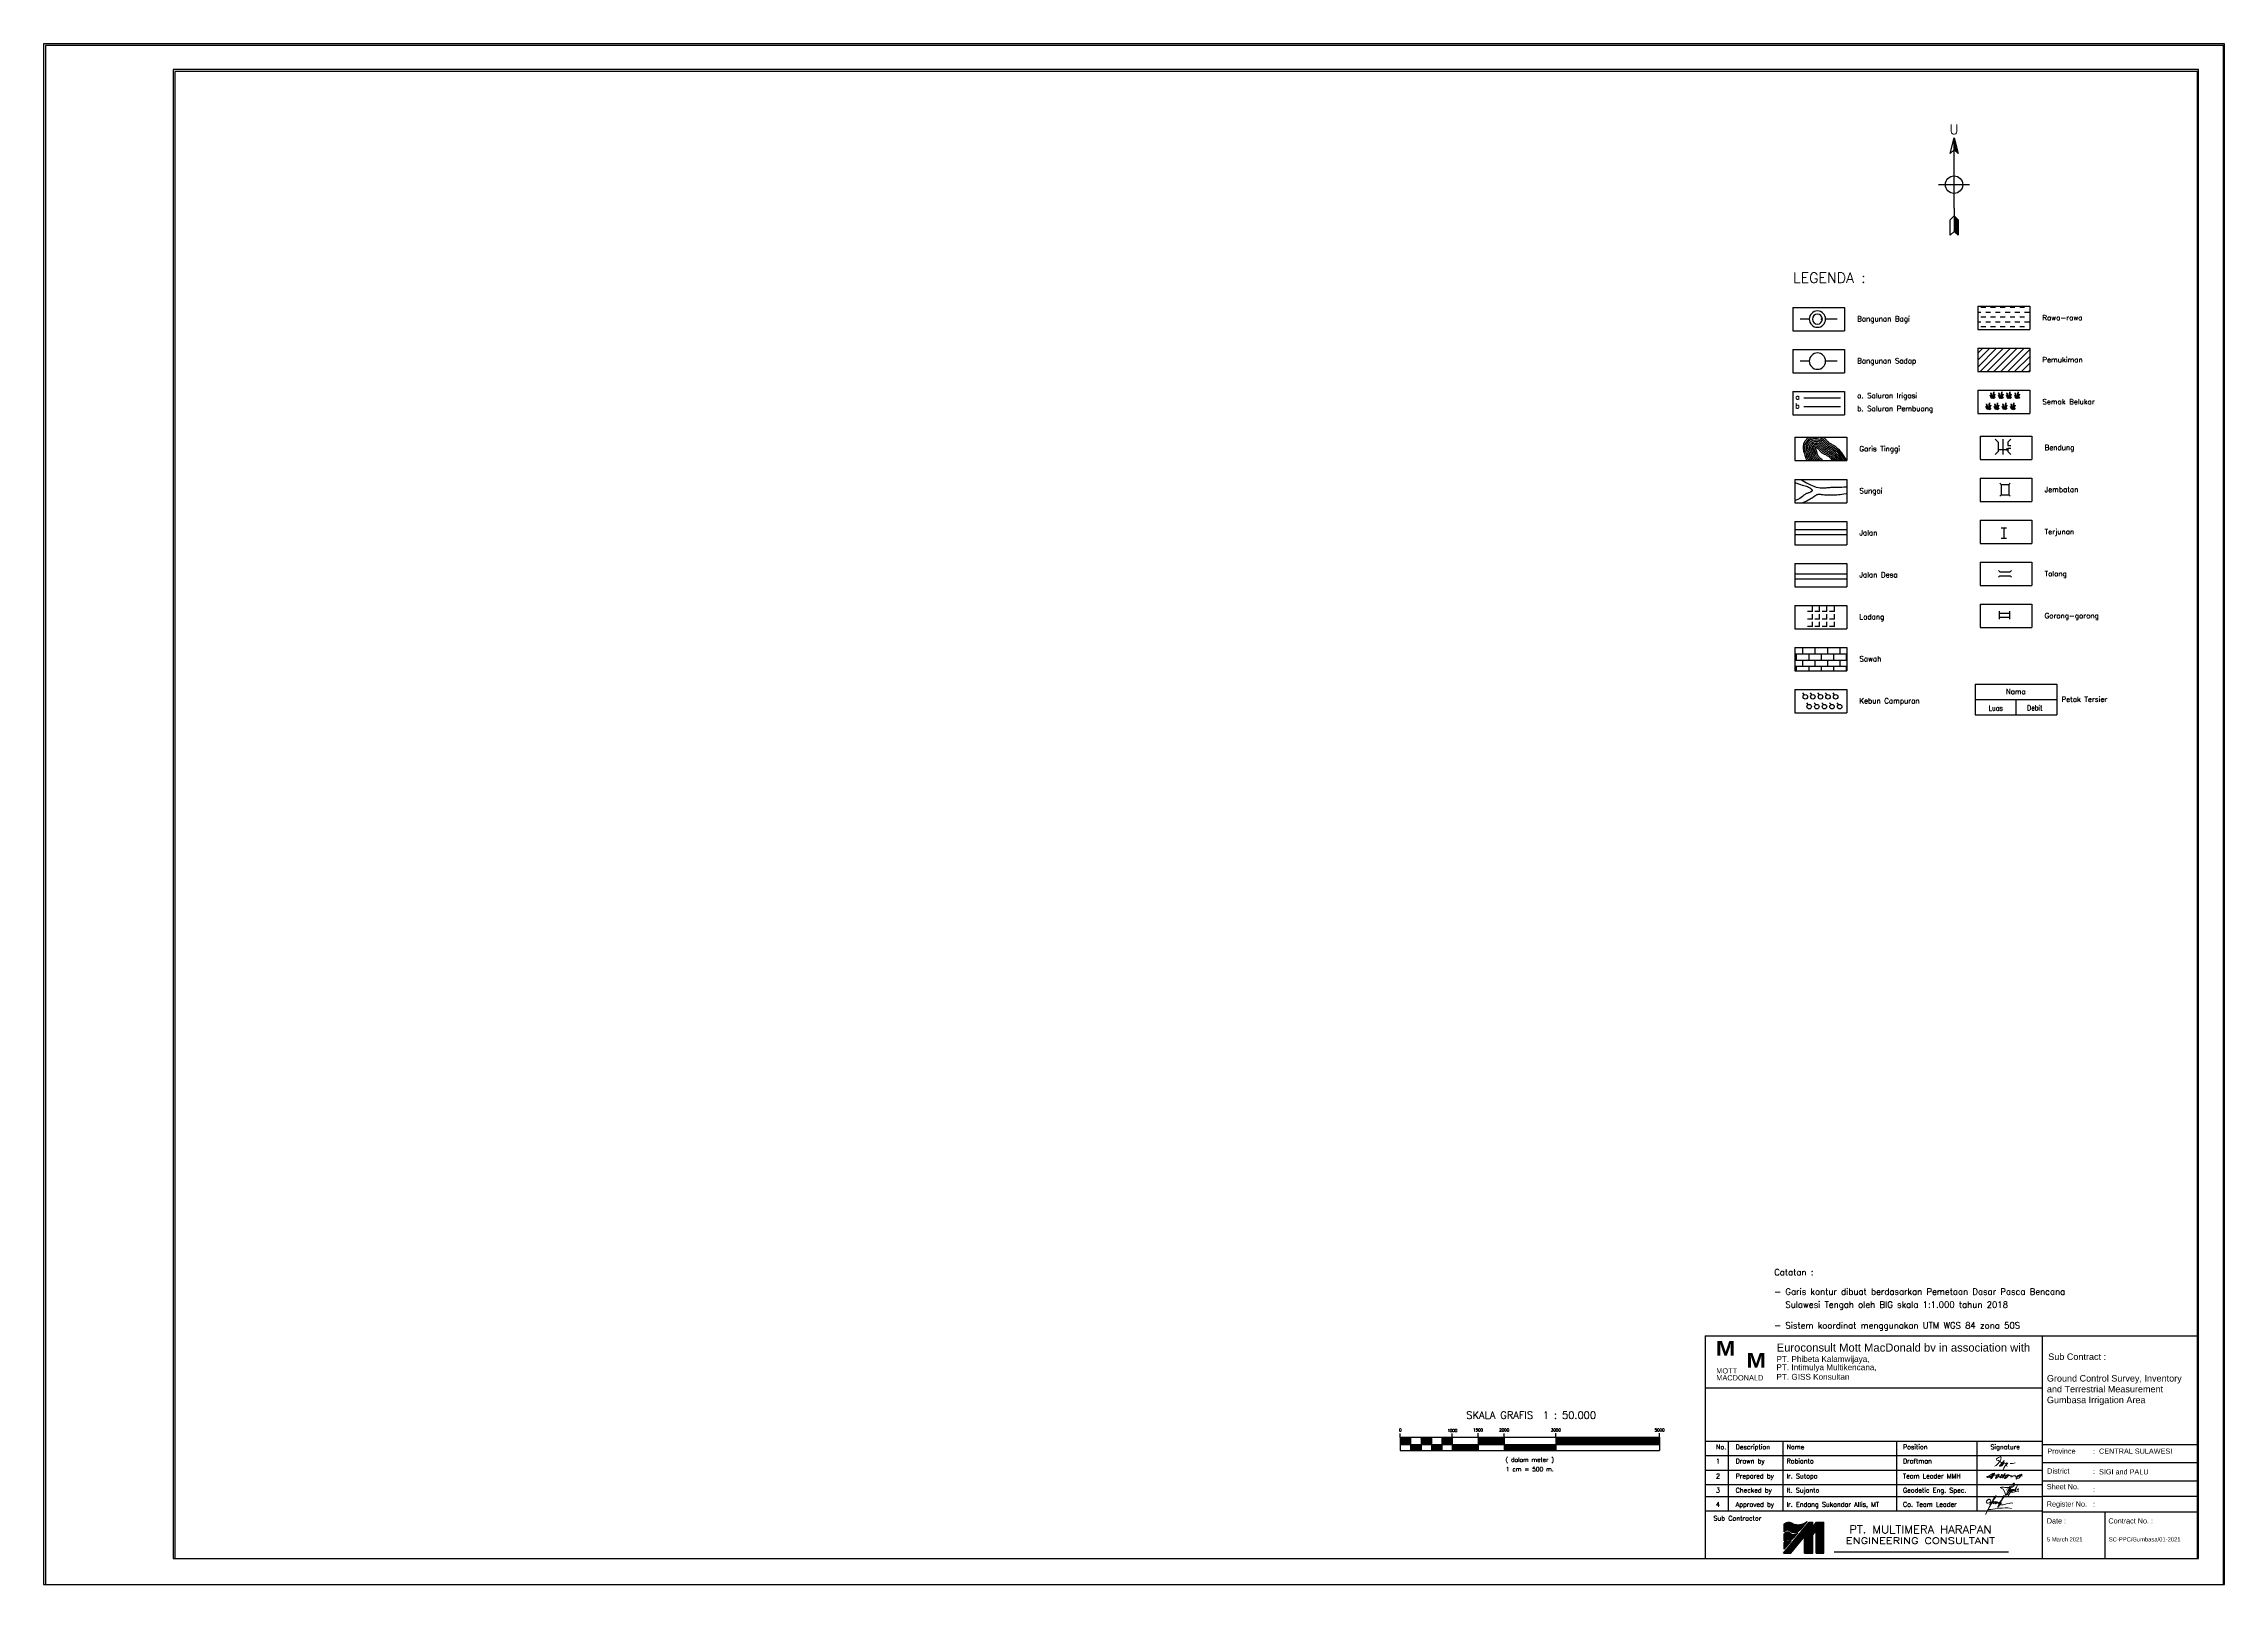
# Model space of a CAD drawing. Header units: inches. Extents: x -1630 to 19395, y -1635 to 13215.
import ezdxf
from ezdxf.enums import TextEntityAlignment as Align

# ---------------------------------------------------------------- set-up
doc = ezdxf.new("R2010")
doc.units = ezdxf.units.IN
doc.header["$MEASUREMENT"] = 0
doc.linetypes.add('DASHED2', pattern=[0.375, 0.25, -0.125])
for name, color, linetype in [('BANGUNAN', 7, 'Continuous'), ('GRID', 7, 'Continuous'), ('KOP', 7, 'Continuous'), ('LINE', 7, 'Continuous'), ('petak-tersier', 7, 'Continuous')]:
    doc.layers.add(name, color=color, linetype=linetype)
doc.styles.add('battang01', font='arial.ttf')
doc.styles.add('C10', font='complex', dxfattribs={"height": 4.167})
doc.styles.add('C6', font='complex', dxfattribs={"height": 2.499})
doc.styles.add('L80', font='simplex.shx', dxfattribs={"height": 50.75})
doc.styles.add('S4', font='simplex', dxfattribs={"height": 1.668})
doc.styles.add('SONDU', font='arial.ttf')
doc.styles.get("Standard").update_dxf_attribs({"font": 'simplex.shx'})
pattern_1 = [(45, (136.96104, 0.58168), (-0.21213203, 0.21213203), [])]
pattern_2 = [(45, (-12797927.964, -4914585.425), (-6.6291260736, 6.6291260736), [])]

# ---------------------------------------------------------------- blocks, each defined once
blk = doc.blocks.new('kop')
at = {"layer": 'KOP'}
h = blk.add_hatch(dxfattribs=at)
h.set_pattern_fill('ANSI31', color=51, scale=2.4)
h.set_pattern_definition(pattern_1)
h.paths.add_polyline_path([(633.56, 2.08), (636.57, 2.08), (636.57, 13.95), (633.71, 13.95), (632.27, 12.23), (632.27, 13.95), (630.92, 13.95), (621.03, 2.08), (623.81, 2.08), (629.09, 8.42), (629.09, 2.08), (632.27, 2.08), (632.27, 9.09), (633.56, 10.63)])
h = blk.add_hatch(dxfattribs=at)
h.set_pattern_fill('ANSI31', color=12, scale=2.4)
h.set_pattern_definition(pattern_1)
h.paths.add_polyline_path([(628.09, 11.69), (630.17, 14.2), (630.05, 14.12), (629.77, 13.95), (629.52, 13.82), (629.3, 13.7), (629.11, 13.6), (628.93, 13.52), (628.77, 13.45), (628.61, 13.38), (628.47, 13.33), (628.32, 13.27), (628.19, 13.23), (628.05, 13.19), (627.92, 13.15), (627.79, 13.12), (627.67, 13.09), (627.54, 13.07), (627.41, 13.05), (627.28, 13.04), (627.15, 13.02), (627.02, 13.01), (626.89, 13.01), (626.76, 13.01), (626.63, 13.01), (626.5, 13.01), (626.37, 13.02), (626.23, 13.02), (626.1, 13.03), (625.97, 13.05), (625.85, 13.06), (625.72, 13.08), (625.6, 13.09), (625.49, 13.11), (625.38, 13.13), (625.27, 13.16), (625.17, 13.18), (625.07, 13.21), (624.97, 13.24), (624.88, 13.27), (624.78, 13.31), (624.68, 13.36), (624.58, 13.4), (624.49, 13.45), (624.4, 13.5), (624.31, 13.55), (624.22, 13.59), (624.14, 13.64), (624.06, 13.68), (623.99, 13.72), (623.93, 13.75), (623.87, 13.78), (623.81, 13.81), (623.75, 13.83), (623.69, 13.85), (623.63, 13.87), (623.57, 13.89), (623.51, 13.9), (623.44, 13.91), (623.37, 13.93), (623.29, 13.94), (623.21, 13.94), (623.13, 13.95), (623.05, 13.95), (622.96, 13.95), (622.87, 13.95), (622.78, 13.95), (622.69, 13.94), (622.6, 13.93), (622.5, 13.91), (622.4, 13.89), (622.3, 13.86), (622.19, 13.83), (622.08, 13.79), (621.96, 13.75), (621.83, 13.69), (621.69, 13.62), (621.54, 13.53), (621.37, 13.41), (621.28, 13.35), (621.28, 10.29), (621.31, 10.32), (621.39, 10.4), (621.45, 10.47), (621.5, 10.52), (621.55, 10.56), (621.59, 10.6), (621.63, 10.64), (621.66, 10.67), (621.7, 10.7), (621.73, 10.72), (621.79, 10.76), (621.86, 10.81), (621.93, 10.86), (622.01, 10.9), (622.09, 10.93), (622.17, 10.96), (622.23, 10.98), (622.28, 10.99), (622.32, 10.99), (622.37, 11), (622.42, 11), (622.47, 11), (622.51, 11), (622.56, 11), (622.61, 11), (622.67, 11), (622.72, 10.99), (622.77, 10.99), (622.83, 10.98), (622.88, 10.97), (622.93, 10.95), (622.99, 10.94), (623.04, 10.92), (623.1, 10.89), (623.15, 10.87), (623.2, 10.84), (623.26, 10.81), (623.31, 10.77), (623.36, 10.74), (623.41, 10.7), (623.46, 10.67), (623.51, 10.63), (623.56, 10.59), (623.6, 10.55), (623.65, 10.52), (623.7, 10.48), (623.75, 10.44), (623.8, 10.41), (623.85, 10.37), (623.91, 10.34), (623.97, 10.31), (624.03, 10.28), (624.1, 10.25), (624.17, 10.23), (624.24, 10.2), (624.31, 10.18), (624.39, 10.16), (624.46, 10.14), (624.54, 10.13), (624.62, 10.11), (624.7, 10.1), (624.78, 10.09), (624.86, 10.08), (624.94, 10.07), (625.02, 10.06), (625.1, 10.06), (625.18, 10.06), (625.26, 10.06), (625.34, 10.06), (625.42, 10.07), (625.49, 10.07), (625.57, 10.08), (625.65, 10.09), (625.73, 10.1), (625.81, 10.12), (625.89, 10.14), (625.98, 10.16), (626.06, 10.19), (626.16, 10.23), (626.26, 10.27), (626.36, 10.32), (626.48, 10.38), (626.62, 10.47), (626.78, 10.58), (626.99, 10.74), (627.25, 10.96), (627.58, 11.24), (627.98, 11.6)])
h.paths.add_polyline_path([(626.55, 9.85), (626.47, 9.8), (626.3, 9.7), (626.15, 9.63), (626.03, 9.56), (625.92, 9.51), (625.83, 9.47), (625.74, 9.44), (625.65, 9.4), (625.57, 9.38), (625.49, 9.35), (625.41, 9.33), (625.34, 9.31), (625.27, 9.29), (625.2, 9.28), (625.13, 9.27), (625.07, 9.26), (625.01, 9.25), (624.95, 9.25), (624.89, 9.24), (624.84, 9.24), (624.79, 9.24), (624.74, 9.25), (624.69, 9.25), (624.65, 9.25), (624.6, 9.26), (624.55, 9.27), (624.51, 9.27), (624.47, 9.28), (624.42, 9.29), (624.38, 9.3), (624.34, 9.32), (624.3, 9.33), (624.26, 9.34), (624.21, 9.36), (624.17, 9.38), (624.13, 9.39), (624.09, 9.41), (624.05, 9.43), (623.99, 9.46), (623.92, 9.5), (623.84, 9.55), (623.79, 9.59), (623.75, 9.61), (623.72, 9.64), (623.68, 9.67), (623.65, 9.7), (623.61, 9.73), (623.57, 9.76), (623.54, 9.79), (623.5, 9.82), (623.46, 9.86), (623.42, 9.89), (623.39, 9.92), (623.35, 9.96), (623.31, 9.99), (623.28, 10.02), (623.24, 10.05), (623.21, 10.08), (623.17, 10.11), (623.14, 10.13), (623.1, 10.15), (623.07, 10.17), (623.04, 10.19), (623.01, 10.21), (622.97, 10.22), (622.94, 10.23), (622.9, 10.25), (622.87, 10.26), (622.83, 10.27), (622.79, 10.28), (622.75, 10.29), (622.71, 10.3), (622.67, 10.31), (622.63, 10.31), (622.59, 10.32), (622.55, 10.32), (622.5, 10.32), (622.46, 10.32), (622.41, 10.31), (622.37, 10.3), (622.32, 10.29), (622.28, 10.28), (622.23, 10.26), (622.18, 10.24), (622.14, 10.22), (622.09, 10.2), (622.04, 10.17), (621.99, 10.14), (621.93, 10.1), (621.88, 10.06), (621.82, 10.01), (621.76, 9.95), (621.7, 9.89), (621.63, 9.82), (621.56, 9.75), (621.49, 9.66), (621.41, 9.58), (621.33, 9.49), (621.28, 9.44), (621.28, 6.79), (621.32, 6.82), (621.39, 6.87), (621.44, 6.91), (621.5, 6.95), (621.55, 6.98), (621.6, 7), (621.64, 7.03), (621.68, 7.05), (621.75, 7.08), (621.83, 7.12), (621.91, 7.15), (621.98, 7.16), (622.02, 7.17), (622.07, 7.18), (622.11, 7.19), (622.16, 7.2), (622.21, 7.2), (622.25, 7.21), (622.3, 7.21), (622.35, 7.21), (622.4, 7.21), (622.45, 7.21), (622.5, 7.21), (622.55, 7.21), (622.6, 7.21), (622.65, 7.2), (622.7, 7.2), (622.75, 7.19), (622.79, 7.18), (622.84, 7.17), (622.89, 7.16), (622.94, 7.15), (622.98, 7.14), (623.03, 7.13), (623.07, 7.12), (623.11, 7.11), (623.15, 7.1), (623.19, 7.1), (623.23, 7.09), (623.27, 7.09), (623.31, 7.09), (623.35, 7.09), (623.39, 7.09), (623.43, 7.1), (623.48, 7.1), (623.52, 7.11), (623.57, 7.12), (623.62, 7.13), (623.68, 7.14), (623.74, 7.16), (623.8, 7.19), (623.86, 7.22), (623.93, 7.25), (624, 7.29), (624.07, 7.33), (624.14, 7.38), (624.22, 7.44), (624.3, 7.5), (624.39, 7.56), (624.47, 7.63), (624.56, 7.7), (624.65, 7.77), (624.76, 7.86), (624.87, 7.96), (625.01, 8.07), (625.16, 8.21), (625.25, 8.28)])
h.paths.add_polyline_path([(623.9, 6.67), (623.8, 6.64), (623.59, 6.58), (623.42, 6.54), (623.29, 6.52), (623.19, 6.5), (623.1, 6.5), (623.03, 6.5), (622.96, 6.5), (622.9, 6.5), (622.84, 6.5), (622.78, 6.51), (622.73, 6.52), (622.68, 6.52), (622.63, 6.53), (622.59, 6.54), (622.53, 6.56), (622.47, 6.57), (622.44, 6.58), (622.38, 6.6), (622.35, 6.61), (622.32, 6.62), (622.29, 6.63), (622.27, 6.63), (622.24, 6.64), (622.21, 6.64), (622.18, 6.64), (622.15, 6.64), (622.13, 6.64), (622.1, 6.64), (622.07, 6.64), (622.05, 6.63), (622.02, 6.62), (621.99, 6.62), (621.96, 6.61), (621.93, 6.59), (621.9, 6.58), (621.87, 6.57), (621.84, 6.56), (621.81, 6.54), (621.77, 6.52), (621.73, 6.51), (621.7, 6.49), (621.66, 6.47), (621.61, 6.44), (621.57, 6.41), (621.53, 6.38), (621.47, 6.35), (621.42, 6.31), (621.35, 6.25), (621.28, 6.21), (621.28, 3.53)])
at = {"color": 2}
blk.add_lwpolyline([(-49.29, -9.99), (790.69, -9.99), (790.69, 583.29), (-49.29, 583.29)], close=True, dxfattribs=at)
at = {"color": 6}
blk.add_lwpolyline([(0.65, 0), (780.7, 0), (780.7, 573.3), (0.65, 573.3)], close=True, dxfattribs=at)
at = {"color": 3, "linetype": 'ByBlock', "lineweight": 0}
for points in [[(702.46, 35.6), (702.99, 35.89), (703.75, 36.61), (704.5, 37.61), (704.79, 38.28), (704.87, 38.84), (704.79, 39.14), (704.48, 39.14), (703.95, 38.94), (703.46, 38.67), (703.15, 38.43), (703.17, 38.18), (703.28, 37.96), (703.93, 37.73), (704.46, 37.4), (704.81, 37.18), (705.05, 36.97), (705.05, 36.75), (704.97, 36.52), (704.62, 36.14), (704.32, 35.77), (704.33, 35.59), (704.38, 35.58), (704.48, 35.58), (704.74, 35.79), (706.06, 37.73), (705.78, 37.17), (705.59, 37.15), (705.47, 37.04), (705.54, 36.9), (705.82, 36.83), (705.99, 36.87), (705.91, 37.08), (705.84, 37.2), (705.71, 37.2), (704.89, 35.94), (704.94, 35.65), (705.28, 35.86), (705.94, 36.8), (705.96, 37.06), (705.99, 36.85), (706.08, 36.96), (706.15, 36.71), (706.76, 36.48), (707.01, 36.9), (706.66, 36.41), (706.55, 35.89), (706.24, 35.4), (705.71, 34.2), (706.47, 35.77), (706.94, 36.22), (707.5, 36.78), (707.34, 36.8), (707.29, 36.68), (707.13, 36.35), (706.99, 35.98), (707.06, 35.75), (707.22, 35.47)], [(708.43, 36.62), (709.33, 36.6), (710.34, 36.88)], [(702.32, 32.43), (701.92, 32.33), (701.57, 32.16), (700.79, 31.66), (700.5, 31.57), (700.41, 31.46), (700.38, 31.28), (700.48, 31.2), (701.06, 31.33), (701.44, 31.65), (701.86, 31.87), (702.28, 32.32), (702.32, 32.73), (702.19, 32.86), (701.68, 32.78), (701.01, 32.41), (699.88, 31.66), (699.58, 31.57), (699.41, 31.46), (699.39, 31.38), (699.63, 31.26), (699.86, 31.25), (700.31, 31.3), (701.11, 31.54), (701.85, 31.84), (701.86, 31.72), (701.76, 31.55), (701.45, 31.26), (701.15, 30.87), (700.97, 30.74), (700.88, 30.75), (700.96, 31.01), (701.08, 31.29), (701.29, 31.71), (701.54, 32.2), (701.77, 32.4), (701.95, 32.46), (702.08, 32.46), (702.21, 32.28), (702.36, 32.18), (702.49, 32.1), (702.81, 32.08), (703.26, 32.14), (703.53, 32.21), (703.57, 32.17), (703.37, 31.98), (702.91, 31.36), (702.73, 31.11), (702.7, 30.94), (702.85, 30.89), (702.98, 30.94), (703.27, 31.13), (703.72, 31.61), (704.12, 32.29), (703.93, 32.48), (703.5, 32.17), (703.92, 32.49), (704.05, 32.3), (704.18, 32.4), (704.01, 32.33), (704.05, 32.05), (704.07, 31.59), (704.12, 31.43), (704.22, 31.36), (704.39, 31.38), (704.72, 31.63), (705.17, 31.99), (705.25, 32.18), (705.29, 32.29), (705.38, 32.16), (705.27, 32.37), (705.15, 32.37), (705.02, 32.31), (704.9, 32.01), (704.83, 31.46), (704.72, 31.14), (704.77, 31.07), (705, 31.16), (705.33, 31.4), (705.69, 31.75), (705.93, 32.02), (706.22, 32.4), (706.49, 32.64), (706.49, 32.73), (706.41, 32.7), (706.25, 32.46), (706.16, 32.06), (705.99, 31.75), (705.55, 30.97), (705.57, 31.15), (705.79, 31.45), (705.94, 31.71), (705.96, 31.88), (705.94, 32.1), (705.88, 32.2), (705.77, 32.2), (705.72, 32.08), (705.7, 31.97), (705.79, 31.87), (705.96, 31.83), (706.35, 31.88), (706.59, 32.01), (706.88, 32.05), (707.02, 32.06), (707.06, 32), (707.34, 32.19), (707.63, 32.23), (707.82, 32.16), (707.7, 31.93), (707.45, 31.67), (707.18, 31.36), (707, 31.17), (706.84, 31.08), (706.68, 30.98), (706.57, 30.91), (706.53, 30.87), (706.41, 30.86), (706.3, 30.87), (706.26, 31.01), (706.33, 31.17), (706.75, 31.62), (707.05, 32), (707.6, 32.27), (708.02, 32.27), (707.82, 32.2), (707.63, 32.25), (707.83, 32.19), (707.94, 32.18), (708.03, 32.05), (708.31, 31.96), (708.48, 31.89), (708.57, 31.86), (708.73, 32.04), (708.8, 32.13), (708.72, 31.81), (708.68, 31.59), (708.72, 31.48), (708.99, 31.53), (709.52, 31.81), (710.13, 32.08), (710.24, 32.1), (710.3, 32.01), (710.33, 31.93), (710.33, 31.86), (710.33, 31.71), (710.33, 31.59), (710.32, 31.5), (710.36, 31.48), (710.62, 31.49), (711, 31.66), (711.51, 31.95), (711.78, 32.18), (711.94, 32.22), (712, 32.16), (712.01, 32.03), (711.65, 31.81), (711.46, 31.86), (711.29, 31.55), (710.88, 31.08), (710.74, 30.79), (710.65, 30.66), (710.73, 30.57), (710.99, 30.65), (711.41, 30.84), (711.68, 31.01), (712.06, 31.4), (712.44, 31.73), (712.68, 32.07), (712.86, 32.35), (712.85, 32.49), (712.71, 32.47), (712.31, 32.29), (712.12, 32.13), (712.02, 32.09), (711.62, 31.79), (711.69, 31.68), (712.05, 31.72), (712.55, 31.79), (713.2, 31.89)], [(708.49, 27.88), (708.18, 27.47), (707.95, 26.94), (707.48, 26.11), (707.08, 25.07), (706.77, 24.14), (706.66, 24.22), (706.59, 24.72), (706.34, 25.61), (705.63, 26.69), (704.6, 27.41), (705.09, 27.51), (705.76, 27.45), (706.37, 27.36), (706.95, 27.32), (707.66, 27.32), (708.26, 27.36), (709.21, 27.54), (709.61, 27.74), (709.92, 28.12), (710.06, 28.44), (710.12, 28.64), (710.05, 28.84), (709.81, 28.97), (709.7, 28.99), (709.61, 28.82), (709.29, 28.44), (708.73, 27.4), (707.19, 24.56), (708.51, 27), (708.33, 26.97), (708.25, 26.91), (708.12, 26.67), (707.98, 26.29), (707.92, 26), (707.95, 25.82), (707.99, 25.83), (708.04, 25.88), (708.17, 26.08), (708.59, 26.6), (708.6, 26.53), (708.56, 26.38), (708.47, 26.15), (708.36, 25.88), (708.3, 25.73), (708.27, 25.56), (708.34, 25.49), (707.61, 24.1), (709.08, 26.72), (709.06, 26.45), (709.19, 26.53), (709.38, 26.61), (709.51, 26.61), (709.53, 26.6), (709.5, 26.48), (709.29, 26.1), (709.12, 25.93), (709, 25.81), (708.88, 25.77), (708.82, 25.79), (708.79, 25.88), (708.82, 26), (708.91, 26.29), (709.03, 26.46), (709.25, 26.56), (709.46, 26.62), (709.63, 26.58), (709.75, 26.5), (709.68, 26.56), (709.56, 26.62), (709.51, 26.6), (709.33, 26.11), (709.62, 26.35), (709.82, 26.5), (709.79, 26.59), (709.73, 26.58), (709.67, 26.55), (709.63, 26.37), (709.68, 26.2), (709.82, 26.22), (709.98, 26.38), (710.04, 26.44)], [(706.9, 26.49), (706.95, 26.5)], [(707.11, 25.26), (707.66, 25.23), (709.17, 25.43), (711.58, 26.12), (711.34, 25.85)], [(707.28, 26.79), (707.35, 26.79)], [(707.58, 27.08), (707.57, 27.12)], [(710.75, 26.48), (710.47, 26.59), (710.24, 26.62), (710.11, 26.64), (710.03, 26.6), (710.02, 26.43), (710.05, 26.32), (710.11, 26.29), (710.23, 26.32), (710.35, 26.41), (710.46, 26.47), (710.53, 26.45), (710.56, 26.36), (710.49, 26.17), (710.34, 26.01), (710.4, 26.5), (710.5, 26.8), (710.82, 27.48), (711.34, 28.52)], [(711.12, 26.91), (711.04, 26.78)], [(711.61, 26.96), (711.46, 26.73), (711.56, 26.56), (711.06, 26.44)], [(698.84, 16.95), (699.61, 18.4), (700.23, 19.51), (700.99, 20.81), (701.52, 21.67), (702.13, 22.69), (702.53, 23.28), (702.76, 23.63), (702.91, 23.9), (702.91, 23.9), (702.98, 24.18), (702.98, 24.18), (702.85, 24.17), (702.61, 23.89), (701.77, 22.51), (701.39, 21.88), (700.99, 21.3), (700.88, 21.12), (700.78, 21.02), (700.65, 20.91), (700.62, 20.83), (700.59, 20.76), (700.59, 20.69), (700.61, 20.63), (700.66, 20.65), (700.74, 20.74), (700.8, 20.9), (700.86, 21.18), (700.91, 21.45), (700.94, 21.66), (700.95, 21.83), (700.94, 22.1), (700.89, 22.23), (700.82, 22.44), (700.75, 22.54), (700.65, 22.67), (700.55, 22.75), (700.38, 22.8), (700.29, 22.82), (700.18, 22.82), (700.09, 22.78), (700.01, 22.75), (699.92, 22.7), (699.79, 22.62), (699.71, 22.54), (699.53, 22.4), (699.47, 22.29), (699.33, 22.09), (699.25, 22), (699.19, 21.73), (699.25, 21.51), (699.37, 21.4), (699.52, 21.33), (699.88, 21.32), (700.4, 21.51), (700.73, 21.65), (701.03, 21.75), (701.32, 21.85), (701.63, 21.9), (701.93, 21.92), (702.07, 21.94), (702.15, 21.87), (702.23, 21.72), (702.21, 21.57), (702.08, 21.32), (701.95, 21.22), (701.84, 21.16), (701.82, 21.16), (701.88, 21.32), (702, 21.42), (702.14, 21.55), (702.32, 21.67), (702.43, 21.75), (702.57, 21.84), (702.7, 21.89), (702.83, 21.91), (702.95, 21.85), (702.97, 21.77), (702.94, 21.63), (702.88, 21.5), (702.82, 21.37), (702.76, 21.25), (702.71, 21.18), (702.68, 21.12), (702.63, 21.08), (702.54, 21.07), (702.55, 21.19), (702.63, 21.28), (702.78, 21.42), (702.86, 21.49), (703.02, 21.64), (703.09, 21.72), (703.22, 21.79), (703.34, 21.74), (703.35, 21.63), (703.28, 21.5), (703.2, 21.38), (703.14, 21.27), (703.09, 21.24), (703.01, 21.24), (703.13, 21.44), (703.28, 21.53), (703.44, 21.6), (703.57, 21.67), (703.65, 21.7), (703.65, 21.54), (703.61, 21.39), (703.56, 21.34), (703.49, 21.35), (703.51, 21.5), (703.61, 21.56), (703.73, 21.57), (703.88, 21.57), (703.92, 21.52), (703.94, 21.38), (703.91, 21.27), (703.94, 21.22), (703.99, 21.19), (704.15, 21.31), (704.2, 21.41), (704.46, 21.69), (704.58, 21.85), (704.96, 22.38), (705.49, 23.19), (705.97, 23.61), (706.09, 23.83), (706.13, 23.98), (706.15, 24.08), (706.04, 24.11), (705.96, 24.1), (705.86, 24), (705.8, 23.86), (705.69, 23.65), (705.58, 23.41), (705.54, 23.17), (705.48, 23.01), (705.06, 22.38), (704.77, 21.95), (704.55, 21.49), (704.34, 21.21), (704.13, 20.81), (703.88, 20.49), (703.76, 20.26), (703.7, 19.98), (703.69, 19.8), (703.69, 19.68), (703.78, 19.8), (703.94, 19.99), (704.09, 20.2), (704.21, 20.42), (704.4, 20.68), (704.52, 20.88), (704.62, 21.04), (704.79, 21.21), (704.86, 21.28), (704.97, 21.38), (705.01, 21.47), (704.94, 21.51), (704.83, 21.47), (704.73, 21.4), (704.6, 21.22), (704.57, 21.03), (704.62, 20.88), (704.69, 20.74), (704.78, 20.68), (705.21, 20.62), (705.67, 20.74), (706.15, 20.86), (706.56, 20.95), (707.03, 21.06), (708.02, 21.25), (708.44, 21.29), (708.82, 21.39), (709.44, 21.34)], [(699.61, 18.94), (700.22, 18.89), (700.93, 18.94), (701.67, 19.03), (702.6, 19.17), (703.54, 19.31), (704.26, 19.4), (705.3, 19.45), (706.52, 19.52), (707.44, 19.54), (708.96, 19.33)]]:
    blk.add_lwpolyline(points, dxfattribs=at)
at = {"layer": 'KOP', "color": 5}
for p, q in [((590.8, 85.79), (590.8, 29.98)), ((590.8, 85.79), (780.7, 85.79)), ((590.8, 29.98), (590.8, -0.05))]:
    blk.add_line(p, q, dxfattribs=at)
at = {"layer": 'KOP', "color": 4}
for p, q in [((720.73, 85.79), (720.73, 0)), ((590.8, 65.8), (720.73, 65.8)), ((590.8, 45.25), (720.73, 45.25)), ((720.73, 29.98), (780.7, 29.98))]:
    blk.add_line(p, q, dxfattribs=at)
at = {"layer": 'KOP', "color": 3}
for p, q in [((599.58, 45.32), (599.58, 18.33)), ((620.69, 45.25), (620.69, 18.33)), ((664.62, 45.25), (664.62, 18.33)), ((695.49, 45.25), (695.49, 18.33)), ((720.73, 43.98), (780.7, 43.98)), ((590.8, 39.67), (720.73, 39.67)), ((720.73, 36.98), (780.7, 36.98)), ((590.8, 18.33), (720.73, 18.33)), ((720.73, 23.99), (780.7, 23.99)), ((720.73, 17.99), (780.7, 17.99)), ((744.85, 17.99), (744.85, 0)), ((590.6, 0), (720.73, 0))]:
    blk.add_line(p, q, dxfattribs=at)
at = {"layer": 'KOP', "color": 2}
for p, q in [((590.8, 34.09), (720.73, 34.09)), ((590.8, 28.5), (720.73, 28.5)), ((590.8, 23.92), (720.73, 23.92))]:
    blk.add_line(p, q, dxfattribs=at)
at = {"layer": 'KOP', "color": 52}
for points in [[(621.03, 2.08), (630.92, 13.95)], [(623.81, 2.08), (629.09, 8.42)], [(629.09, 2.08), (629.09, 8.42)], [(630.92, 13.95), (632.27, 13.95)], [(632.27, 12.23), (632.27, 13.95)], [(632.27, 12.23), (633.71, 13.95)], [(632.27, 9.09), (633.56, 10.63)], [(632.27, 2.08), (632.27, 9.09)], [(633.56, 2.08), (633.56, 10.63)], [(633.71, 13.95), (636.57, 13.95)], [(636.57, 2.08), (636.57, 13.95)], [(621.03, 2.08), (623.81, 2.08)], [(629.09, 2.08), (632.27, 2.08)], [(633.56, 2.08), (636.57, 2.08)]]:
    blk.add_lwpolyline(points, dxfattribs=at)
at = {"layer": 'KOP', "color": 11}
for points in [[(621.28, 13.35), (621.37, 13.41), (621.54, 13.53), (621.69, 13.62), (621.83, 13.69), (621.96, 13.75), (622.08, 13.79), (622.19, 13.83), (622.3, 13.86), (622.4, 13.89), (622.5, 13.91), (622.6, 13.93), (622.69, 13.94), (622.78, 13.95), (622.87, 13.95), (622.96, 13.95), (623.05, 13.95), (623.13, 13.95), (623.21, 13.94), (623.29, 13.94), (623.37, 13.93), (623.44, 13.91), (623.51, 13.9), (623.57, 13.89), (623.63, 13.87), (623.69, 13.85), (623.75, 13.83), (623.81, 13.81), (623.87, 13.78), (623.93, 13.75), (623.99, 13.72), (624.06, 13.68), (624.14, 13.64), (624.22, 13.59), (624.31, 13.55), (624.4, 13.5), (624.49, 13.45), (624.58, 13.4), (624.68, 13.36), (624.78, 13.31), (624.88, 13.27), (624.97, 13.24), (625.07, 13.21), (625.17, 13.18), (625.27, 13.16), (625.38, 13.13), (625.49, 13.11), (625.6, 13.09), (625.72, 13.08), (625.85, 13.06), (625.97, 13.05), (626.1, 13.03), (626.23, 13.02), (626.37, 13.02), (626.5, 13.01), (626.63, 13.01), (626.76, 13.01), (626.89, 13.01), (627.02, 13.01), (627.15, 13.02), (627.28, 13.04), (627.41, 13.05), (627.54, 13.07), (627.67, 13.09), (627.79, 13.12), (627.92, 13.15), (628.05, 13.19), (628.19, 13.23), (628.32, 13.27), (628.47, 13.33), (628.61, 13.38), (628.77, 13.45), (628.93, 13.52), (629.11, 13.6), (629.3, 13.7), (629.52, 13.82), (629.77, 13.95), (630.05, 14.12), (630.17, 14.2)], [(621.28, 10.29), (621.28, 13.35)], [(621.28, 10.29), (621.31, 10.32), (621.39, 10.4), (621.45, 10.47), (621.5, 10.52), (621.55, 10.56), (621.59, 10.6), (621.63, 10.64), (621.66, 10.67), (621.7, 10.7), (621.73, 10.72), (621.77, 10.75), (621.8, 10.78), (621.84, 10.8), (621.88, 10.82), (621.91, 10.85), (621.95, 10.87), (621.99, 10.89), (622.03, 10.91), (622.07, 10.92), (622.11, 10.94), (622.15, 10.95), (622.19, 10.97), (622.23, 10.98), (622.28, 10.99), (622.32, 10.99), (622.37, 11), (622.42, 11), (622.47, 11), (622.51, 11), (622.56, 11), (622.61, 11), (622.67, 11), (622.72, 10.99), (622.77, 10.99), (622.83, 10.98), (622.88, 10.97), (622.93, 10.95), (622.99, 10.94), (623.04, 10.92), (623.1, 10.89), (623.15, 10.87), (623.2, 10.84), (623.26, 10.81), (623.31, 10.77), (623.36, 10.74), (623.41, 10.7), (623.46, 10.67), (623.51, 10.63), (623.56, 10.59), (623.6, 10.55), (623.65, 10.52), (623.7, 10.48), (623.75, 10.44), (623.8, 10.41), (623.85, 10.37), (623.91, 10.34), (623.97, 10.31), (624.03, 10.28), (624.1, 10.25), (624.17, 10.23), (624.24, 10.2), (624.31, 10.18), (624.39, 10.16), (624.46, 10.14), (624.54, 10.13), (624.62, 10.11), (624.7, 10.1), (624.78, 10.09), (624.86, 10.08), (624.94, 10.07), (625.02, 10.06), (625.1, 10.06), (625.18, 10.06), (625.26, 10.06), (625.34, 10.06), (625.42, 10.07), (625.49, 10.07), (625.57, 10.08), (625.65, 10.09), (625.73, 10.1), (625.81, 10.12), (625.89, 10.14), (625.98, 10.16), (626.06, 10.19), (626.16, 10.23), (626.26, 10.27), (626.36, 10.32), (626.48, 10.38), (626.62, 10.47), (626.78, 10.58), (626.99, 10.74), (627.25, 10.96), (627.58, 11.24), (627.98, 11.6), (628.09, 11.69)], [(621.28, 9.44), (621.33, 9.49), (621.41, 9.58), (621.49, 9.66), (621.56, 9.75), (621.63, 9.82), (621.7, 9.89), (621.76, 9.95), (621.82, 10.01), (621.88, 10.06), (621.93, 10.1), (621.99, 10.14), (622.04, 10.17), (622.09, 10.2), (622.14, 10.22), (622.18, 10.24), (622.23, 10.26), (622.28, 10.28), (622.32, 10.29), (622.37, 10.3), (622.41, 10.31), (622.46, 10.32), (622.5, 10.32), (622.55, 10.32), (622.59, 10.32), (622.63, 10.31), (622.67, 10.31), (622.71, 10.3), (622.75, 10.29), (622.79, 10.28), (622.83, 10.27), (622.87, 10.26), (622.9, 10.25), (622.94, 10.23), (622.97, 10.22), (623.01, 10.21), (623.04, 10.19), (623.07, 10.17), (623.1, 10.15), (623.14, 10.13), (623.17, 10.11), (623.21, 10.08), (623.24, 10.05), (623.28, 10.02), (623.31, 9.99), (623.35, 9.96), (623.39, 9.92), (623.42, 9.89), (623.46, 9.86), (623.5, 9.82), (623.54, 9.79), (623.57, 9.76), (623.61, 9.73), (623.65, 9.7), (623.68, 9.67), (623.72, 9.64), (623.75, 9.61), (623.79, 9.59), (623.83, 9.56), (623.86, 9.54), (623.9, 9.52), (623.94, 9.49), (623.97, 9.47), (624.01, 9.45), (624.05, 9.43), (624.09, 9.41), (624.13, 9.39), (624.17, 9.38), (624.21, 9.36), (624.26, 9.34), (624.3, 9.33), (624.34, 9.32), (624.38, 9.3), (624.42, 9.29), (624.47, 9.28), (624.51, 9.27), (624.55, 9.27), (624.6, 9.26), (624.65, 9.25), (624.69, 9.25), (624.74, 9.25), (624.79, 9.24), (624.84, 9.24), (624.89, 9.24), (624.95, 9.25), (625.01, 9.25), (625.07, 9.26), (625.13, 9.27), (625.2, 9.28), (625.27, 9.29), (625.34, 9.31), (625.41, 9.33), (625.49, 9.35), (625.57, 9.38), (625.65, 9.4), (625.74, 9.44), (625.83, 9.47), (625.92, 9.51), (626.03, 9.56), (626.15, 9.63), (626.3, 9.7), (626.47, 9.8), (626.55, 9.85)], [(621.28, 6.79), (621.28, 9.44)], [(625.25, 8.28), (626.55, 9.85)], [(628.09, 11.69), (630.17, 14.2)], [(621.28, 6.79), (621.32, 6.82), (621.39, 6.87), (621.44, 6.91), (621.5, 6.95), (621.55, 6.98), (621.6, 7), (621.64, 7.03), (621.68, 7.05), (621.73, 7.07), (621.77, 7.09), (621.81, 7.11), (621.85, 7.12), (621.89, 7.14), (621.94, 7.15), (621.98, 7.16), (622.02, 7.17), (622.07, 7.18), (622.11, 7.19), (622.16, 7.2), (622.21, 7.2), (622.25, 7.21), (622.3, 7.21), (622.35, 7.21), (622.4, 7.21), (622.45, 7.21), (622.5, 7.21), (622.55, 7.21), (622.6, 7.21), (622.65, 7.2), (622.7, 7.2), (622.75, 7.19), (622.79, 7.18), (622.84, 7.17), (622.89, 7.16), (622.94, 7.15), (622.98, 7.14), (623.03, 7.13), (623.07, 7.12), (623.11, 7.11), (623.15, 7.1), (623.19, 7.1), (623.23, 7.09), (623.27, 7.09), (623.31, 7.09), (623.35, 7.09), (623.39, 7.09), (623.43, 7.1), (623.48, 7.1), (623.52, 7.11), (623.57, 7.12), (623.62, 7.13), (623.68, 7.14), (623.74, 7.16), (623.8, 7.19), (623.86, 7.22), (623.93, 7.25), (624, 7.29), (624.07, 7.33), (624.14, 7.38), (624.22, 7.44), (624.3, 7.5), (624.39, 7.56), (624.47, 7.63), (624.56, 7.7), (624.65, 7.77), (624.76, 7.86), (624.87, 7.96), (625.01, 8.07), (625.16, 8.21), (625.25, 8.28)], [(621.28, 3.53), (623.9, 6.67)], [(621.28, 6.21), (621.35, 6.25), (621.42, 6.31), (621.47, 6.35), (621.53, 6.38), (621.57, 6.41), (621.61, 6.44), (621.66, 6.47), (621.7, 6.49), (621.73, 6.51), (621.77, 6.52), (621.81, 6.54), (621.84, 6.56), (621.87, 6.57), (621.9, 6.58), (621.93, 6.59), (621.96, 6.61), (621.99, 6.62), (622.02, 6.62), (622.05, 6.63), (622.07, 6.64), (622.1, 6.64), (622.13, 6.64), (622.15, 6.64), (622.18, 6.64), (622.21, 6.64), (622.24, 6.64), (622.27, 6.63), (622.29, 6.63), (622.32, 6.62), (622.35, 6.61), (622.38, 6.6), (622.41, 6.59), (622.44, 6.58), (622.47, 6.57), (622.51, 6.56), (622.55, 6.55), (622.59, 6.54), (622.63, 6.53), (622.68, 6.52), (622.73, 6.52), (622.78, 6.51), (622.84, 6.5), (622.9, 6.5), (622.96, 6.5), (623.03, 6.5), (623.1, 6.5), (623.19, 6.5), (623.29, 6.52), (623.42, 6.54), (623.59, 6.58), (623.8, 6.64), (623.9, 6.67)], [(621.28, 3.53), (621.28, 6.21)]]:
    blk.add_lwpolyline(points, dxfattribs=at)
at = {"layer": 'KOP', "color": 53}
blk.add_lwpolyline([(640.53, 2.61), (707.7, 2.61)], dxfattribs=at)
at = {"layer": 'KOP', "color": 2, "style": 'SONDU'}
for s, height, p in [('PT. Phibeta Kalamwijaya, ', 2.2523, (618.29, 75.76)), ('MOTT', 2.035, (595.05, 71.33)), ('MACDONALD', 2.035, (595.05, 68.64)), ('PT. Intimulya Multikencana,', 2.2523, (618.26, 72.59)), ('PT. GISS Konsultan', 2.2523, (618.26, 68.91))]:
    blk.add_text(s, height=height, dxfattribs=at).set_placement(p)
at = {"layer": 'KOP', "color": 3}
for s, height, style, p in [('Euroconsult Mott MacDonald bv in association with', 3.1019, 'SONDU', (618.33, 79.76)), ('Province', 1.999, 'battang01', (722.75, 40.38)), ('CENTRAL SULAWESI', 1.9989, 'battang01', (742.66, 40.38)), ('District', 1.999, 'battang01', (722.68, 32.72)), (':', 2, 'battang01', (740.37, 40.29)), (':', 2, 'battang01', (740.38, 32.62)), ('SIGI and PALU', 1.9989, 'battang01', (742.66, 32.41)), ('Sheet No.', 1.999, 'battang01', (722.52, 26.68)), (':', 2, 'battang01', (740.38, 25.62)), ('Register No.', 1.9989, 'battang01', (722.52, 20.02)), (':', 2, 'battang01', (740.36, 19.92)), ('Date :', 1.999, 'battang01', (722.52, 13.49)), ('Contract No. :', 1.9989, 'battang01', (746.27, 13.49)), ('5 March 2021', 1.6025, 'battang01', (722.59, 6.56)), ('SC-PPC/Gumbasa/01-2021', 1.6025, 'battang01', (746.46, 6.56))]:
    blk.add_text(s, height=height, dxfattribs=dict(at, style=style)).set_placement(p)
for s, p in [('No.', (594.97, 42.12)), ('Description', (602.52, 42.12)), ('Name', (622.17, 42.12)), ('Position', (667.04, 42.12)), ('1', (594.97, 36.65)), ('Drawn by', (602.52, 36.65)), ('Robianto', (622.17, 36.65)), ('Draftman', (667.04, 36.65)), ('2', (594.97, 30.89)), ('3', (594.97, 25.41)), ('Checked by', (602.52, 25.41)), ('Prepared by', (602.52, 30.89)), ('Ir. Sutopo', (622.17, 30.89)), ('It. Sujanto', (622.17, 25.41)), ('Team Leader MMH', (667.04, 30.89)), ('Geodetic Eng. Spec.', (667.04, 25.41)), ('4', (594.97, 19.95)), ('Approved by', (602.52, 19.95)), ('Ir. Endang Sukandar Allis, MT', (622.17, 19.95)), ('Co. Team Leader', (667.04, 19.95)), ('Sub Contractor', (593.98, 14.6))]:
    blk.add_text(s, height=1.8, dxfattribs=at).set_placement(p)
at = {"layer": 'KOP', "color": 3, "linetype": 'ByBlock', "lineweight": 0}
blk.add_text('Signature', height=1.8, dxfattribs=at).set_placement((700.82, 42.12))
at = {"layer": 'KOP', "color": 6, "width": 1.1}
blk.add_text('PT. MULTIMERA HARAPAN', height=2.9993, dxfattribs=at).set_placement((673.76, 11.19), align=Align.MIDDLE_CENTER)
at = {"layer": 'KOP', "color": 53, "width": 1.35}
blk.add_text('ENGINEERING CONSULTANT', height=2.4, dxfattribs=at).set_placement((673.76, 6.88), align=Align.MIDDLE_CENTER)
at = {"layer": 'KOP', "color": 1, "char_height": 5.6237, "attachment_point": 1, "style": 'L80'}
for insert in [(594.92, 83.8), (606.66, 79.17)]:
    blk.add_mtext_dynamic_manual_height_columns('{\\fArial Black|b0|i0|c0|p34;M}', width=20.7258, gutter_width=28.12, heights=[0], dxfattribs=dict(at, insert=insert))
at = {"layer": 'KOP', "color": 3, "insert": (722.56, 69.08), "char_height": 2.4987, "width": 58.6298, "attachment_point": 4, "style": 'SONDU'}
blk.add_mtext('\\pi0.5076;Sub Contract :\\P\\P\\pi0;Ground Control Survey, Inventory \\Pand Terrestrial Measurement Gumbasa Irrigation Area', dxfattribs=at)
blk = doc.blocks.new('ALANG')
at = {"color": 1}
for points in [[(-4.1, 1.6), (-4.7, 3.1), (-3.8, 1.6), (-4.4, 4.2), (-3.6, 1.6), (-3.1, 4.6), (-3.4, 1.6), (-2.5, 3.6), (-3.2, 1.6), (-2.5, 2.3), (-2.9, 1.5)], [(-0.3, 1.6), (-0.9, 3.1), (0, 1.6), (-0.7, 4.2), (0.2, 1.6), (0.7, 4.6), (0.4, 1.6), (1.3, 3.6), (0.6, 1.6), (1.3, 2.3), (0.8, 1.5)], [(3.5, 1.6), (2.9, 3.1), (3.7, 1.6), (3.1, 4.2), (4, 1.6), (4.5, 4.6), (4.2, 1.6), (5.1, 3.6), (4.4, 1.6), (5.1, 2.3), (4.6, 1.5)], [(7.3, 1.6), (6.7, 3.1), (7.5, 1.6), (6.9, 4.2), (7.8, 1.6), (8.3, 4.6), (8, 1.6), (8.9, 3.6), (8.1, 1.6), (8.9, 2.3), (8.4, 1.5)], [(-6.1, -3.6), (-6.7, -2.1), (-5.8, -3.6), (-6.4, -1), (-5.5, -3.6), (-5.1, -0.5), (-5.4, -3.6), (-4.5, -1.6), (-5.2, -3.6), (-4.4, -2.9), (-4.9, -3.6)], [(-2.3, -3.6), (-2.9, -2.1), (-2, -3.6), (-2.6, -1), (-1.7, -3.6), (-1.3, -0.5), (-1.6, -3.6), (-0.7, -1.6), (-1.4, -3.6), (-0.6, -2.9), (-1.1, -3.6)], [(1.5, -3.6), (0.9, -2.1), (1.8, -3.6), (1.2, -1), (2.1, -3.6), (2.5, -0.5), (2.2, -3.6), (3.1, -1.6), (2.4, -3.6), (3.1, -2.9), (2.7, -3.6)], [(5.3, -3.6), (4.7, -2.1), (5.6, -3.6), (5, -1), (5.8, -3.6), (6.3, -0.5), (6, -3.6), (6.9, -1.6), (6.2, -3.6), (6.9, -2.9), (6.5, -3.6)]]:
    blk.add_lwpolyline(points, dxfattribs=at)
blk = doc.blocks.new('KebunCamp')
at = {"color": 2}
for points in [[(-6.66, 2.54), (-7.28, 3.33)], [(-3.56, 2.54), (-4.18, 3.33)], [(-0.46, 2.54), (-1.08, 3.33)], [(2.63, 2.54), (2.01, 3.33)], [(5.73, 2.54), (5.11, 3.33)], [(-5.04, -1.51), (-5.66, -0.72)], [(-1.94, -1.51), (-2.56, -0.72)], [(1.16, -1.51), (0.54, -0.72)], [(4.26, -1.51), (3.64, -0.72)], [(7.36, -1.51), (6.74, -0.72)]]:
    blk.add_lwpolyline(points, dxfattribs=at)
for centre in [(-6.25, 1.71), (-3.15, 1.71), (-0.05, 1.71), (3.05, 1.71), (6.15, 1.71), (-4.63, -2.34), (-1.53, -2.34), (1.57, -2.34), (4.67, -2.34), (7.77, -2.34)]:
    blk.add_circle(centre, 0.924, dxfattribs=at)
blk = doc.blocks.new('LADANG')
at = {"color": 1}
for p, q in [((-4.9, 3.8), (-7.5, 3.8)), ((-4.9, 3.8), (-4.9, 6.3)), ((-4.9, -0.2), (-4.9, 2.4)), ((-1.1, 3.8), (-3.6, 3.8)), ((-1.1, 3.8), (-1.1, 6.3)), ((-1.1, -0.2), (-1.1, 2.4)), ((2.7, 3.8), (0.2, 3.8)), ((2.7, 3.8), (2.7, 6.3)), ((2.7, -0.2), (2.7, 2.4)), ((6.6, 3.8), (4, 3.8)), ((6.6, 3.8), (6.6, 6.3)), ((6.6, -0.2), (6.6, 2.4)), ((-4.9, -0.2), (-7.5, -0.2)), ((-4.9, -4.1), (-7.5, -4.1)), ((-4.9, -4.1), (-4.9, -1.6)), ((-1.1, -0.2), (-3.6, -0.2)), ((-1.1, -4.1), (-3.6, -4.1)), ((-1.1, -4.1), (-1.1, -1.6)), ((2.7, -0.2), (0.2, -0.2)), ((2.7, -4.1), (0.2, -4.1)), ((2.7, -4.1), (2.7, -1.6)), ((6.6, -0.2), (4, -0.2)), ((6.6, -4.1), (4, -4.1)), ((6.6, -4.1), (6.6, -1.6))]:
    blk.add_line(p, q, dxfattribs=at)
blk = doc.blocks.new('BGN8')
at = {"color": 14, "lineweight": 30}
for p, q in [((-0.0025, 0.00125), (-0.002, 0.00075)), ((-0.002, 0.00075), (0.002, 0.00075)), ((0.002, 0.00075), (0.0025, 0.00125)), ((-0.002, -0.00075), (-0.0025, -0.00125)), ((-0.002, -0.00075), (0.002, -0.00075)), ((0.002, -0.00075), (0.0025, -0.00125))]:
    blk.add_line(p, q, dxfattribs=at)
blk = doc.blocks.new('BGN5')
at = {"color": 14, "lineweight": 30}
for p, q in [((-0.002, -0.0015), (-0.002, 0.0015)), ((-0.002, 0.00075), (0.002, 0.00075)), ((0.002, -0.0015), (0.002, 0.0015)), ((-0.002, -0.00075), (0.002, -0.00075))]:
    blk.add_line(p, q, dxfattribs=at)

msp = doc.modelspace()

# ---------------------------------------------------------------- hatches: boundary and pattern name
at = {"layer": 'KOP', "linetype": 'Continuous'}
h = msp.add_hatch(dxfattribs=at)
h.set_pattern_fill('DASH', color=2, scale=1875, style=0)
h.set_pattern_definition([(0, (1250515.79, 251612.683), (46.875, 46.875), [46.875, -46.875])])
h.paths.add_polyline_path([(17019, 10459), (17519, 10459), (17519, 10684), (17019, 10684)])
h = msp.add_hatch(dxfattribs=at)
h.set_pattern_fill('ANSI31', color=31, scale=1875, style=0)
h.set_pattern_definition([(45, (1250515.79, 251612.683), (-33.1456304, 33.1456304), [])])
h.paths.add_polyline_path([(17019, 10054), (17519, 10054), (17519, 10279), (17019, 10279)])
h = msp.add_hatch(dxfattribs=at)
h.set_pattern_fill('AR-B816', color=2, scale=37.5, style=0)
h.set_pattern_definition([(0, (1248750.806, 247513.976), (0, 60), []), (90, (1248750.806, 247513.976), (-60, 60), [60, -60])])
h.paths.add_polyline_path([(15254, 7170), (15754, 7170), (15754, 7395), (15254, 7395)])
at = {"layer": 'KOP', "ltscale": 0.5}
h = msp.add_hatch(dxfattribs=at)
h.set_pattern_fill('ANSI31', color=1, scale=75, style=0)
h.set_pattern_definition(pattern_2)
h.paths.add_polyline_path([(11550, -285), (11550, -220), (11450, -220), (11450, -285)])
h = msp.add_hatch(dxfattribs=at)
h.set_pattern_fill('ANSI31', color=1, scale=75, style=0)
h.set_pattern_definition(pattern_2)
h.paths.add_polyline_path([(11650, -345), (11650, -285), (11550, -285), (11550, -345)])
h.paths.add_polyline_path([(11650, -220), (11650, -285), (11750, -285), (11750, -220)])
h.paths.add_polyline_path([(11750, -285), (11750, -345), (11850, -345), (11850, -285)])
h.paths.add_polyline_path([(11950, -285), (11950, -220), (11850, -220), (11850, -285)])
h = msp.add_hatch(dxfattribs=at)
h.set_pattern_fill('ANSI31', color=1, scale=75, style=0)
h.set_pattern_definition(pattern_2)
h.paths.add_polyline_path([(11950, -285), (11950, -345), (12200, -345), (12200, -285)])
h = msp.add_hatch(dxfattribs=at)
h.set_pattern_fill('ANSI31', color=1, scale=75, style=0)
h.set_pattern_definition(pattern_2)
h.paths.add_polyline_path([(12450, -285), (12450, -220), (12200, -220), (12200, -285)])
h = msp.add_hatch(dxfattribs=at)
h.set_pattern_fill('ANSI31', color=1, scale=75, style=0)
h.set_pattern_definition(pattern_2)
h.paths.add_polyline_path([(12950, -345), (12950, -285), (12450, -285), (12450, -345)])
h = msp.add_hatch(dxfattribs=at)
h.set_pattern_fill('ANSI31', color=1, scale=75, style=0)
h.set_pattern_definition(pattern_2)
h.paths.add_polyline_path([(12950, -220), (12950, -285), (13950, -285), (13950, -220)])

# ---------------------------------------------------------------- linework, layer by layer
at = {"color": 15, "lineweight": 30}
for p, q in [((17185, 9404), (17215, 9375)), ((17185, 9254), (17215, 9284)), ((17215, 9375), (17215, 9284)), ((17215, 9304), (17306, 9304)), ((17260, 9404), (17260, 9254)), ((17293, 9313), (17293, 9295)), ((17335, 9404), (17306, 9375)), ((17306, 9375), (17306, 9342)), ((17306, 9342), (17335, 9342)), ((17306, 9317), (17306, 9284)), ((17306, 9317), (17335, 9317)), ((17335, 9254), (17306, 9284))]:
    msp.add_line(p, q, dxfattribs=at)
at = {"color": 14, "lineweight": 30}
for p, q in [((17242, 8967), (17230, 8979)), ((17242, 8867), (17230, 8854)), ((17242, 8967), (17317, 8967)), ((17242, 8967), (17242, 8867)), ((17242, 8867), (17317, 8867)), ((17317, 8967), (17330, 8979)), ((17317, 8967), (17317, 8867)), ((17317, 8867), (17330, 8854)), ((17243, 8548), (17293, 8548)), ((17243, 8448), (17293, 8448)), ((17268, 8548), (17268, 8448))]:
    msp.add_line(p, q, dxfattribs=at)
at = {"layer": 'BANGUNAN', "color": 15, "linetype": 'Continuous'}
for centre, major_axis, start_param, end_param in [((15472, 10560), (-55.7, 55.7), 3.926991, 10.210176), ((15472, 10560), (33.5, 33.5), 5.497787, 11.780972), ((15472, 10155), (55.7, 55.7), 5.497787, 11.780972)]:
    msp.add_ellipse(centre, major_axis=major_axis, ratio=1, start_param=start_param, end_param=end_param, dxfattribs=at)
msp.add_point((15510, 10560), dxfattribs=at)
at = {"layer": 'GRID', "color": 55}
for p, q in [((15305, 10562), (15394, 10562)), ((15551, 10562), (15661, 10562)), ((15305, 10157), (15394, 10157)), ((15551, 10157), (15661, 10157))]:
    msp.add_line(p, q, dxfattribs=at)
at = {"layer": 'KOP', "color": 3, "linetype": 'Continuous'}
for p, q in [((15233, 10672), (15233, 10447)), ((15233, 10672), (15733, 10672)), ((15733, 10672), (15733, 10447)), ((17019, 10684), (17019, 10459)), ((17019, 10684), (17519, 10684)), ((17519, 10684), (17519, 10459)), ((15233, 10447), (15733, 10447)), ((17019, 10459), (17519, 10459)), ((15233, 10267), (15233, 10042)), ((15233, 10267), (15733, 10267)), ((15733, 10267), (15733, 10042)), ((17019, 10279), (17019, 10054)), ((17019, 10279), (17519, 10279)), ((17519, 10279), (17519, 10054)), ((15233, 10042), (15733, 10042)), ((17019, 10054), (17519, 10054)), ((15233, 9862), (15233, 9637)), ((15233, 9862), (15733, 9862)), ((15733, 9862), (15733, 9637)), ((17019, 9874), (17019, 9649)), ((17019, 9874), (17519, 9874)), ((17519, 9874), (17519, 9649)), ((15233, 9637), (15733, 9637)), ((17019, 9649), (17519, 9649)), ((15254, 9421), (15754, 9421)), ((15254, 9421), (15254, 9196)), ((15380, 9326), (15383, 9343)), ((15380, 9313), (15380, 9326)), ((15381, 9302), (15380, 9313)), ((15383, 9295), (15381, 9302)), ((15383, 9343), (15392, 9363)), ((15385, 9288), (15383, 9295)), ((15387, 9283), (15385, 9288)), ((15389, 9279), (15387, 9283)), ((15391, 9275), (15389, 9279)), ((15392, 9271), (15391, 9275)), ((15392, 9363), (15408, 9381)), ((15394, 9269), (15392, 9271)), ((15395, 9267), (15394, 9269)), ((15395, 9265), (15395, 9267)), ((15395, 9265), (15395, 9265)), ((15396, 9264), (15395, 9265)), ((15396, 9260), (15396, 9264)), ((15397, 9254), (15396, 9260)), ((15399, 9247), (15397, 9254)), ((15408, 9381), (15428, 9392)), ((15428, 9392), (15449, 9397)), ((15449, 9397), (15467, 9397)), ((15467, 9397), (15482, 9394)), ((15482, 9394), (15494, 9389)), ((15494, 9389), (15504, 9383)), ((15504, 9383), (15512, 9377)), ((15512, 9377), (15518, 9372)), ((15518, 9372), (15523, 9367)), ((15523, 9367), (15528, 9363)), ((15528, 9363), (15531, 9359)), ((15531, 9359), (15535, 9355)), ((15535, 9355), (15539, 9351)), ((15539, 9351), (15542, 9348)), ((15542, 9348), (15544, 9345)), ((15544, 9345), (15547, 9342)), ((15547, 9342), (15549, 9340)), ((15549, 9340), (15551, 9338)), ((15551, 9338), (15553, 9336)), ((15553, 9336), (15555, 9335)), ((15555, 9335), (15556, 9334)), ((15556, 9334), (15557, 9333)), ((15557, 9333), (15558, 9332)), ((15558, 9332), (15560, 9331)), ((15560, 9331), (15563, 9329)), ((15563, 9329), (15567, 9327)), ((15567, 9327), (15572, 9325)), ((15572, 9325), (15577, 9322)), ((15577, 9322), (15583, 9318)), ((15583, 9318), (15590, 9315)), ((15590, 9315), (15599, 9310)), ((15599, 9310), (15609, 9304)), ((15609, 9304), (15620, 9296)), ((15620, 9296), (15632, 9287)), ((15632, 9287), (15644, 9276)), ((15644, 9276), (15656, 9263)), ((15656, 9263), (15667, 9248)), ((15754, 9421), (15754, 9196)), ((17040, 9432), (17540, 9432)), ((17040, 9432), (17040, 9207)), ((17540, 9432), (17540, 9207)), ((15254, 9196), (15754, 9196)), ((15401, 9239), (15399, 9247)), ((15404, 9230), (15401, 9239)), ((15408, 9221), (15404, 9230)), ((15413, 9211), (15408, 9221)), ((15419, 9201), (15413, 9211)), ((15424, 9196), (15419, 9201)), ((15667, 9248), (15700, 9196)), ((17040, 9207), (17540, 9207)), ((15254, 9016), (15254, 8791)), ((15254, 9016), (15754, 9016)), ((15754, 9016), (15754, 8791)), ((17040, 9027), (17040, 8802)), ((17040, 9027), (17540, 9027)), ((17540, 9027), (17540, 8802)), ((15254, 8791), (15754, 8791)), ((17040, 8802), (17540, 8802)), ((17040, 8622), (17040, 8397)), ((17040, 8622), (17540, 8622)), ((17540, 8622), (17540, 8397)), ((15254, 8610), (15254, 8385)), ((15254, 8610), (15754, 8610)), ((15754, 8610), (15754, 8385)), ((15254, 8385), (15754, 8385)), ((15254, 8205), (15254, 7980)), ((15254, 8205), (15754, 8205)), ((15754, 8205), (15754, 7980)), ((17040, 8397), (17540, 8397)), ((17040, 8217), (17040, 7992)), ((17040, 8217), (17540, 8217)), ((17540, 8217), (17540, 7992)), ((17040, 7992), (17540, 7992)), ((15254, 7980), (15754, 7980)), ((15254, 7800), (15254, 7575)), ((15254, 7800), (15754, 7800)), ((15754, 7800), (15754, 7575)), ((17040, 7812), (17040, 7587)), ((17040, 7812), (17540, 7812)), ((17540, 7812), (17540, 7587)), ((15254, 7575), (15754, 7575)), ((17040, 7587), (17540, 7587)), ((15254, 7395), (15254, 7170)), ((15254, 7395), (15754, 7395)), ((15754, 7395), (15754, 7170)), ((15254, 7170), (15754, 7170)), ((15254, 6990), (15254, 6765)), ((15254, 6990), (15754, 6990)), ((15754, 6990), (15754, 6765)), ((15254, 6765), (15754, 6765))]:
    msp.add_line(p, q, dxfattribs=at)
at = {"layer": 'KOP', "color": 55, "linetype": 'Continuous'}
msp.add_line((15339, 9800), (15695, 9800), dxfattribs=at)
at = {"layer": 'KOP', "color": 15, "linetype": 'Continuous'}
msp.add_line((15339, 9717), (15695, 9717), dxfattribs=at)
at = {"layer": 'KOP', "color": 1, "linetype": 'Continuous'}
for p, q in [((15336, 9330), (15341, 9357)), ((15337, 9309), (15336, 9330)), ((15339, 9294), (15337, 9309)), ((15341, 9283), (15339, 9294)), ((15341, 9357), (15355, 9387)), ((15344, 9274), (15341, 9283)), ((15347, 9267), (15344, 9274)), ((15349, 9261), (15347, 9267)), ((15351, 9257), (15349, 9261)), ((15351, 9328), (15355, 9352)), ((15351, 9310), (15351, 9328)), ((15353, 9297), (15351, 9310)), ((15353, 9253), (15351, 9257)), ((15355, 9287), (15353, 9297)), ((15353, 9252), (15353, 9253)), ((15355, 9246), (15353, 9252)), ((15355, 9387), (15380, 9415)), ((15355, 9352), (15368, 9379)), ((15358, 9279), (15355, 9287)), ((15360, 9272), (15358, 9279)), ((15363, 9267), (15360, 9272)), ((15365, 9263), (15363, 9267)), ((15365, 9327), (15369, 9348)), ((15365, 9311), (15365, 9327)), ((15367, 9300), (15365, 9311)), ((15366, 9259), (15365, 9263)), ((15367, 9257), (15366, 9259)), ((15369, 9291), (15367, 9300)), ((15368, 9255), (15367, 9257)), ((15368, 9379), (15389, 9403)), ((15369, 9249), (15368, 9255)), ((15369, 9348), (15380, 9371)), ((15372, 9284), (15369, 9291)), ((15374, 9278), (15372, 9284)), ((15376, 9273), (15374, 9278)), ((15378, 9269), (15376, 9273)), ((15379, 9265), (15378, 9269)), ((15381, 9263), (15379, 9265)), ((15380, 9415), (15390, 9421)), ((15380, 9371), (15399, 9392)), ((15381, 9261), (15381, 9263)), ((15382, 9258), (15381, 9261)), ((15383, 9252), (15382, 9258)), ((15385, 9244), (15383, 9252)), ((15389, 9403), (15417, 9420)), ((15394, 9325), (15397, 9339)), ((15394, 9314), (15394, 9325)), ((15396, 9305), (15394, 9314)), ((15397, 9299), (15396, 9305)), ((15397, 9339), (15404, 9355)), ((15399, 9293), (15397, 9299)), ((15399, 9392), (15423, 9406)), ((15401, 9288), (15399, 9293)), ((15403, 9284), (15401, 9288)), ((15404, 9281), (15403, 9284)), ((15404, 9355), (15417, 9369)), ((15406, 9278), (15404, 9281)), ((15407, 9275), (15406, 9278)), ((15408, 9273), (15407, 9275)), ((15409, 9271), (15408, 9273)), ((15409, 9324), (15411, 9335)), ((15409, 9315), (15409, 9324)), ((15410, 9308), (15409, 9315)), ((15409, 9270), (15409, 9271)), ((15409, 9269), (15409, 9270)), ((15409, 9269), (15409, 9269)), ((15410, 9268), (15409, 9269)), ((15411, 9303), (15410, 9308)), ((15410, 9266), (15410, 9268)), ((15411, 9262), (15410, 9266)), ((15411, 9335), (15417, 9347)), ((15413, 9298), (15411, 9303)), ((15411, 9257), (15411, 9262)), ((15413, 9251), (15411, 9257)), ((15414, 9294), (15413, 9298)), ((15416, 9290), (15414, 9294)), ((15417, 9287), (15416, 9290)), ((15417, 9420), (15421, 9421)), ((15417, 9369), (15434, 9379)), ((15417, 9347), (15426, 9358)), ((15419, 9284), (15417, 9287)), ((15420, 9281), (15419, 9284)), ((15421, 9279), (15420, 9281)), ((15422, 9277), (15421, 9279)), ((15423, 9275), (15422, 9277)), ((15423, 9406), (15447, 9412)), ((15423, 9322), (15425, 9330)), ((15423, 9316), (15423, 9322)), ((15424, 9311), (15423, 9316)), ((15423, 9274), (15423, 9275)), ((15423, 9273), (15423, 9274)), ((15424, 9272), (15423, 9273)), ((15425, 9306), (15424, 9311)), ((15424, 9271), (15424, 9272)), ((15424, 9269), (15424, 9271)), ((15425, 9265), (15424, 9269)), ((15425, 9330), (15429, 9339)), ((15426, 9303), (15425, 9306)), ((15426, 9260), (15425, 9265)), ((15426, 9358), (15439, 9365)), ((15428, 9299), (15426, 9303)), ((15427, 9254), (15426, 9260)), ((15429, 9248), (15427, 9254)), ((15429, 9296), (15428, 9299)), ((15429, 9339), (15436, 9346)), ((15431, 9293), (15429, 9296)), ((15432, 9290), (15431, 9293)), ((15433, 9287), (15432, 9290)), ((15434, 9285), (15433, 9287)), ((15434, 9379), (15450, 9383)), ((15435, 9283), (15434, 9285)), ((15436, 9281), (15435, 9283)), ((15436, 9346), (15444, 9352)), ((15437, 9279), (15436, 9281)), ((15437, 9277), (15437, 9279)), ((15438, 9276), (15437, 9277)), ((15438, 9321), (15439, 9326)), ((15438, 9317), (15438, 9321)), ((15438, 9314), (15438, 9317)), ((15439, 9310), (15438, 9314)), ((15438, 9274), (15438, 9276)), ((15439, 9271), (15438, 9274)), ((15439, 9365), (15452, 9368)), ((15439, 9326), (15441, 9331)), ((15440, 9307), (15439, 9310)), ((15439, 9267), (15439, 9271)), ((15440, 9263), (15439, 9267)), ((15441, 9304), (15440, 9307)), ((15441, 9258), (15440, 9263)), ((15441, 9331), (15445, 9335)), ((15442, 9302), (15441, 9304)), ((15443, 9252), (15441, 9258)), ((15444, 9299), (15442, 9302)), ((15445, 9246), (15443, 9252)), ((15444, 9352), (15454, 9354)), ((15445, 9296), (15444, 9299)), ((15445, 9335), (15450, 9338)), ((15446, 9293), (15445, 9296)), ((15447, 9291), (15446, 9293)), ((15447, 9412), (15469, 9411)), ((15448, 9288), (15447, 9291)), ((15449, 9286), (15448, 9288)), ((15450, 9284), (15449, 9286)), ((15450, 9383), (15465, 9382)), ((15450, 9338), (15455, 9339)), ((15451, 9281), (15450, 9284)), ((15452, 9279), (15451, 9281)), ((15452, 9368), (15464, 9368)), ((15452, 9276), (15452, 9279)), ((15453, 9273), (15452, 9276)), ((15453, 9270), (15453, 9273)), ((15454, 9266), (15453, 9270)), ((15454, 9354), (15462, 9354)), ((15455, 9261), (15454, 9266)), ((15455, 9339), (15460, 9339)), ((15456, 9256), (15455, 9261)), ((15458, 9251), (15456, 9256)), ((15461, 9246), (15458, 9251)), ((15460, 9339), (15465, 9338)), ((15462, 9354), (15469, 9352)), ((15464, 9368), (15473, 9366)), ((15465, 9382), (15478, 9380)), ((15465, 9338), (15469, 9336)), ((15469, 9411), (15486, 9407)), ((15469, 9352), (15475, 9349)), ((15469, 9336), (15473, 9334)), ((15473, 9366), (15482, 9362)), ((15473, 9334), (15476, 9332)), ((15475, 9349), (15481, 9346)), ((15476, 9332), (15480, 9329)), ((15478, 9380), (15488, 9376)), ((15480, 9329), (15483, 9326)), ((15481, 9346), (15485, 9343)), ((15482, 9362), (15488, 9359)), ((15483, 9326), (15486, 9322)), ((15485, 9343), (15489, 9340)), ((15486, 9407), (15501, 9402)), ((15486, 9322), (15489, 9319)), ((15488, 9376), (15496, 9371)), ((15488, 9359), (15494, 9354)), ((15489, 9340), (15493, 9336)), ((15489, 9319), (15492, 9316)), ((15492, 9316), (15496, 9312)), ((15493, 9421), (15507, 9415)), ((15493, 9336), (15496, 9333)), ((15494, 9354), (15499, 9350)), ((15496, 9371), (15503, 9366)), ((15496, 9333), (15500, 9329)), ((15496, 9312), (15499, 9309)), ((15499, 9350), (15503, 9347)), ((15499, 9309), (15502, 9305)), ((15500, 9329), (15503, 9325)), ((15501, 9402), (15512, 9395)), ((15502, 9305), (15505, 9302)), ((15503, 9366), (15508, 9361)), ((15503, 9347), (15507, 9343)), ((15503, 9325), (15506, 9322)), ((15505, 9302), (15508, 9299)), ((15506, 9322), (15510, 9318)), ((15507, 9415), (15520, 9407)), ((15507, 9343), (15510, 9339)), ((15508, 9361), (15513, 9357)), ((15508, 9299), (15511, 9296)), ((15510, 9339), (15514, 9335)), ((15510, 9318), (15513, 9315)), ((15511, 9296), (15514, 9293)), ((15512, 9395), (15521, 9389)), ((15513, 9357), (15517, 9353)), ((15513, 9315), (15515, 9312)), ((15514, 9335), (15517, 9332)), ((15514, 9293), (15517, 9290)), ((15515, 9312), (15518, 9309)), ((15517, 9353), (15521, 9349)), ((15517, 9332), (15520, 9328)), ((15517, 9290), (15520, 9288)), ((15518, 9309), (15521, 9306)), ((15520, 9407), (15530, 9400)), ((15520, 9328), (15523, 9325)), ((15520, 9288), (15524, 9285)), ((15521, 9389), (15528, 9383)), ((15521, 9349), (15524, 9345)), ((15521, 9306), (15524, 9304)), ((15523, 9325), (15526, 9322)), ((15524, 9345), (15528, 9341)), ((15524, 9304), (15527, 9301)), ((15524, 9285), (15527, 9283)), ((15526, 9421), (15528, 9420)), ((15526, 9322), (15529, 9319)), ((15527, 9301), (15529, 9299)), ((15527, 9283), (15531, 9281)), ((15528, 9420), (15539, 9412)), ((15528, 9383), (15533, 9378)), ((15528, 9341), (15531, 9338)), ((15529, 9319), (15531, 9317)), ((15529, 9299), (15532, 9297)), ((15530, 9400), (15537, 9394)), ((15531, 9338), (15534, 9335)), ((15531, 9317), (15534, 9314)), ((15531, 9281), (15535, 9278)), ((15532, 9297), (15535, 9295)), ((15533, 9378), (15538, 9373)), ((15534, 9335), (15537, 9332)), ((15534, 9314), (15536, 9312)), ((15535, 9295), (15538, 9293)), ((15535, 9278), (15540, 9276)), ((15536, 9312), (15538, 9311)), ((15537, 9394), (15543, 9388)), ((15537, 9332), (15539, 9329)), ((15538, 9373), (15542, 9369)), ((15538, 9311), (15540, 9309)), ((15538, 9293), (15542, 9291)), ((15539, 9412), (15547, 9405)), ((15539, 9329), (15541, 9327)), ((15540, 9309), (15543, 9307)), ((15540, 9276), (15545, 9273)), ((15541, 9327), (15543, 9325)), ((15542, 9369), (15546, 9365)), ((15542, 9291), (15547, 9289)), ((15543, 9388), (15548, 9383)), ((15543, 9325), (15545, 9324)), ((15543, 9307), (15546, 9306)), ((15545, 9324), (15547, 9322)), ((15545, 9273), (15550, 9270)), ((15546, 9365), (15549, 9361)), ((15546, 9306), (15549, 9304)), ((15547, 9405), (15553, 9399)), ((15547, 9322), (15549, 9321)), ((15547, 9289), (15551, 9286)), ((15548, 9383), (15553, 9379)), ((15549, 9361), (15552, 9358)), ((15549, 9321), (15551, 9320)), ((15549, 9304), (15553, 9301)), ((15550, 9270), (15556, 9267)), ((15551, 9320), (15553, 9318)), ((15551, 9286), (15557, 9283)), ((15552, 9358), (15555, 9355)), ((15553, 9399), (15559, 9393)), ((15553, 9379), (15556, 9375)), ((15553, 9318), (15556, 9316)), ((15553, 9301), (15558, 9299)), ((15555, 9355), (15558, 9352)), ((15556, 9375), (15560, 9371)), ((15556, 9316), (15560, 9314)), ((15556, 9267), (15563, 9264)), ((15557, 9283), (15563, 9280)), ((15558, 9352), (15560, 9350)), ((15558, 9299), (15564, 9296)), ((15559, 9393), (15563, 9389)), ((15560, 9371), (15563, 9367)), ((15560, 9350), (15561, 9348)), ((15560, 9314), (15565, 9312)), ((15561, 9348), (15563, 9347)), ((15563, 9389), (15567, 9384)), ((15563, 9367), (15566, 9364)), ((15563, 9347), (15564, 9346)), ((15563, 9280), (15570, 9276)), ((15563, 9264), (15570, 9260)), ((15564, 9346), (15565, 9345)), ((15564, 9296), (15570, 9293)), ((15565, 9345), (15566, 9344)), ((15565, 9345), (15565, 9345)), ((15565, 9312), (15570, 9309)), ((15566, 9364), (15568, 9362)), ((15566, 9344), (15568, 9343)), ((15567, 9384), (15571, 9381)), ((15568, 9362), (15570, 9360)), ((15568, 9343), (15570, 9342)), ((15570, 9360), (15571, 9358)), ((15570, 9342), (15574, 9340)), ((15570, 9309), (15577, 9306)), ((15570, 9293), (15577, 9289)), ((15570, 9276), (15577, 9272)), ((15570, 9260), (15578, 9255)), ((15571, 9381), (15574, 9377)), ((15571, 9358), (15573, 9357)), ((15573, 9357), (15574, 9357)), ((15573, 9357), (15573, 9357)), ((15574, 9377), (15576, 9374)), ((15574, 9357), (15574, 9356)), ((15574, 9356), (15575, 9356)), ((15574, 9356), (15574, 9356)), ((15574, 9340), (15578, 9337)), ((15575, 9356), (15577, 9354)), ((15576, 9374), (15579, 9372)), ((15577, 9354), (15581, 9353)), ((15577, 9306), (15584, 9302)), ((15577, 9289), (15584, 9285)), ((15577, 9272), (15585, 9267)), ((15578, 9337), (15584, 9334)), ((15578, 9255), (15586, 9249)), ((15579, 9372), (15580, 9370)), ((15580, 9370), (15582, 9369)), ((15581, 9353), (15585, 9350)), ((15582, 9369), (15582, 9368)), ((15582, 9368), (15584, 9367)), ((15582, 9368), (15582, 9368)), ((15584, 9367), (15588, 9365)), ((15584, 9334), (15590, 9331)), ((15584, 9302), (15592, 9297)), ((15584, 9285), (15593, 9279)), ((15585, 9350), (15591, 9347)), ((15585, 9267), (15594, 9261)), ((15588, 9365), (15592, 9363)), ((15590, 9331), (15597, 9327)), ((15591, 9347), (15597, 9344)), ((15592, 9363), (15597, 9360)), ((15592, 9297), (15601, 9292)), ((15593, 9279), (15603, 9273)), ((15594, 9261), (15604, 9254)), ((15597, 9360), (15604, 9357)), ((15597, 9344), (15604, 9340)), ((15597, 9327), (15606, 9322)), ((15601, 9292), (15611, 9285)), ((15603, 9273), (15613, 9265)), ((15604, 9357), (15611, 9353)), ((15604, 9340), (15613, 9335)), ((15604, 9254), (15613, 9245)), ((15606, 9322), (15617, 9316)), ((15611, 9353), (15621, 9347)), ((15611, 9285), (15622, 9276)), ((15613, 9335), (15624, 9328)), ((15613, 9265), (15623, 9256)), ((15617, 9316), (15628, 9308)), ((15621, 9347), (15632, 9341)), ((15622, 9276), (15633, 9266)), ((15623, 9256), (15633, 9245)), ((15624, 9328), (15637, 9320)), ((15628, 9308), (15641, 9298)), ((15632, 9341), (15645, 9332)), ((15633, 9266), (15644, 9254)), ((15637, 9320), (15650, 9309)), ((15641, 9298), (15654, 9286)), ((15644, 9254), (15655, 9240)), ((15645, 9332), (15660, 9320)), ((15650, 9309), (15664, 9297)), ((15654, 9286), (15667, 9273)), ((15660, 9320), (15674, 9307)), ((15664, 9297), (15678, 9282)), ((15667, 9273), (15679, 9257)), ((15674, 9307), (15689, 9291)), ((15678, 9282), (15691, 9265)), ((15679, 9257), (15718, 9196)), ((15689, 9291), (15703, 9273)), ((15691, 9265), (15735, 9196)), ((15703, 9273), (15752, 9196)), ((15357, 9237), (15355, 9246)), ((15360, 9226), (15357, 9237)), ((15364, 9214), (15360, 9226)), ((15369, 9202), (15364, 9214)), ((15371, 9240), (15369, 9249)), ((15372, 9196), (15369, 9202)), ((15373, 9230), (15371, 9240)), ((15377, 9220), (15373, 9230)), ((15382, 9208), (15377, 9220)), ((15388, 9197), (15382, 9208)), ((15387, 9235), (15385, 9244)), ((15391, 9225), (15387, 9235)), ((15389, 9196), (15388, 9197)), ((15395, 9214), (15391, 9225)), ((15401, 9204), (15395, 9214)), ((15406, 9196), (15401, 9204)), ((15415, 9243), (15413, 9251)), ((15418, 9235), (15415, 9243)), ((15421, 9227), (15418, 9235)), ((15426, 9218), (15421, 9227)), ((15431, 9210), (15426, 9218)), ((15431, 9241), (15429, 9248)), ((15434, 9233), (15431, 9241)), ((15438, 9201), (15431, 9210)), ((15439, 9226), (15434, 9233)), ((15442, 9196), (15438, 9201)), ((15443, 9218), (15439, 9226)), ((15449, 9210), (15443, 9218)), ((15448, 9240), (15445, 9246)), ((15451, 9233), (15448, 9240)), ((15456, 9202), (15449, 9210)), ((15455, 9226), (15451, 9233)), ((15461, 9219), (15455, 9226)), ((15461, 9196), (15456, 9202)), ((15464, 9240), (15461, 9246)), ((15467, 9211), (15461, 9219)), ((15468, 9234), (15464, 9240)), ((15474, 9203), (15467, 9211)), ((15472, 9227), (15468, 9234)), ((15478, 9221), (15472, 9227)), ((15482, 9196), (15474, 9203)), ((15485, 9213), (15478, 9221)), ((15493, 9205), (15485, 9213)), ((15503, 9196), (15493, 9205)), ((15586, 9249), (15594, 9243)), ((15594, 9243), (15603, 9235)), ((15603, 9235), (15611, 9226)), ((15611, 9226), (15619, 9215)), ((15613, 9245), (15622, 9235)), ((15619, 9215), (15632, 9196)), ((15622, 9235), (15631, 9223)), ((15631, 9223), (15649, 9196)), ((15633, 9245), (15643, 9232)), ((15643, 9232), (15666, 9196)), ((15655, 9240), (15683, 9196))]:
    msp.add_line(p, q, dxfattribs=at)
at = {"layer": 'KOP', "color": 17, "linetype": 'Continuous'}
for p, q in [((15254, 8985), (15265, 8981)), ((15265, 8981), (15288, 8973)), ((15303, 8832), (15284, 8822)), ((15288, 8973), (15308, 8966)), ((15316, 8841), (15303, 8832)), ((15308, 8966), (15325, 8961)), ((15309, 9016), (15319, 9010)), ((15327, 8849), (15316, 8841)), ((15319, 9010), (15366, 8983)), ((15325, 8961), (15341, 8956)), ((15334, 8856), (15327, 8849)), ((15341, 8862), (15334, 8856)), ((15341, 8956), (15354, 8953)), ((15347, 8867), (15341, 8862)), ((15354, 8871), (15347, 8867)), ((15354, 8953), (15366, 8949)), ((15361, 8875), (15354, 8871)), ((15367, 8878), (15361, 8875)), ((15366, 8983), (15405, 8964)), ((15366, 8949), (15375, 8946)), ((15374, 8881), (15367, 8878)), ((15380, 8883), (15374, 8881)), ((15375, 8946), (15384, 8942)), ((15386, 8885), (15380, 8883)), ((15384, 8942), (15391, 8938)), ((15392, 8887), (15386, 8885)), ((15391, 8938), (15397, 8935)), ((15397, 8889), (15392, 8887)), ((15397, 8935), (15402, 8932)), ((15402, 8891), (15397, 8889)), ((15402, 8932), (15406, 8928)), ((15406, 8894), (15402, 8891)), ((15402, 8827), (15411, 8833)), ((15405, 8964), (15436, 8950)), ((15406, 8928), (15410, 8925)), ((15410, 8896), (15406, 8894)), ((15410, 8925), (15412, 8922)), ((15413, 8898), (15410, 8896)), ((15411, 8833), (15421, 8839)), ((15412, 8922), (15415, 8920)), ((15416, 8901), (15413, 8898)), ((15415, 8920), (15417, 8917)), ((15418, 8903), (15416, 8901)), ((15417, 8917), (15419, 8915)), ((15420, 8905), (15418, 8903)), ((15419, 8915), (15420, 8913)), ((15420, 8913), (15421, 8911)), ((15421, 8907), (15420, 8905)), ((15421, 8911), (15421, 8909)), ((15421, 8909), (15421, 8907)), ((15421, 8839), (15429, 8845)), ((15429, 8845), (15438, 8851)), ((15436, 8950), (15461, 8942)), ((15438, 8851), (15446, 8856)), ((15446, 8856), (15453, 8861)), ((15453, 8861), (15460, 8865)), ((15460, 8865), (15467, 8869)), ((15461, 8942), (15481, 8937)), ((15467, 8869), (15473, 8871)), ((15473, 8871), (15478, 8873)), ((15478, 8873), (15484, 8874)), ((15481, 8937), (15497, 8935)), ((15484, 8874), (15490, 8874)), ((15490, 8874), (15496, 8873)), ((15496, 8873), (15502, 8872)), ((15497, 8935), (15511, 8934)), ((15502, 8872), (15509, 8871)), ((15509, 8871), (15518, 8870)), ((15511, 8934), (15523, 8934)), ((15518, 8870), (15528, 8869)), ((15523, 8934), (15535, 8934)), ((15528, 8869), (15539, 8868)), ((15535, 8934), (15546, 8934)), ((15539, 8868), (15552, 8867)), ((15546, 8934), (15557, 8935)), ((15552, 8867), (15565, 8866)), ((15557, 8935), (15566, 8936)), ((15565, 8866), (15580, 8866)), ((15566, 8936), (15576, 8937)), ((15576, 8937), (15584, 8937)), ((15580, 8866), (15595, 8866)), ((15584, 8937), (15593, 8938)), ((15593, 8938), (15601, 8939)), ((15595, 8866), (15611, 8866)), ((15601, 8939), (15609, 8939)), ((15609, 8939), (15617, 8939)), ((15611, 8866), (15627, 8867)), ((15617, 8939), (15625, 8940)), ((15625, 8940), (15633, 8940)), ((15627, 8867), (15643, 8867)), ((15633, 8940), (15640, 8940)), ((15640, 8940), (15647, 8940)), ((15643, 8867), (15658, 8868)), ((15647, 8940), (15654, 8940)), ((15654, 8940), (15661, 8940)), ((15658, 8868), (15674, 8869)), ((15661, 8940), (15669, 8940)), ((15669, 8940), (15678, 8940)), ((15674, 8869), (15691, 8871)), ((15678, 8940), (15690, 8941)), ((15690, 8941), (15706, 8941)), ((15691, 8871), (15708, 8873)), ((15706, 8941), (15725, 8943)), ((15708, 8873), (15727, 8875)), ((15725, 8943), (15750, 8944)), ((15727, 8875), (15748, 8879)), ((15748, 8879), (15754, 8880)), ((15750, 8944), (15754, 8945)), ((15258, 8812), (15254, 8810)), ((15284, 8822), (15258, 8812)), ((15329, 8791), (15346, 8798)), ((15346, 8798), (15363, 8807)), ((15363, 8807), (15378, 8814)), ((15378, 8814), (15391, 8821)), ((15391, 8821), (15402, 8827))]:
    msp.add_line(p, q, dxfattribs=at)
at = {"layer": 'KOP', "color": 83, "linetype": 'Continuous'}
for p, q in [((15254, 8532), (15754, 8532)), ((15254, 8483), (15754, 8483))]:
    msp.add_line(p, q, dxfattribs=at)
at = {"layer": 'KOP', "color": 81, "linetype": 'DASHED2'}
for p, q in [((15254, 8105), (15754, 8105)), ((15254, 8056), (15754, 8056))]:
    msp.add_line(p, q, dxfattribs=at)
at = {"layer": 'KOP', "color": 2}
for p, q in [((11450, -220), (11450, -179)), ((11950, -220), (11950, -179)), ((12200, -220), (12200, -178)), ((12450, -220), (12450, -179)), ((12950, -220), (12950, -178)), ((13950, -220), (13950, -178)), ((13950, -220), (11450, -220)), ((11450, -345), (13950, -345))]:
    msp.add_line(p, q, dxfattribs=at)
at = {"layer": 'KOP', "color": 2, "ltscale": 0.5}
for p, q in [((11450, -220), (11450, -345)), ((11450, -285), (13950, -285)), ((11550, -220), (11550, -345)), ((11650, -220), (11650, -345)), ((11750, -220), (11750, -345)), ((11850, -220), (11850, -345)), ((11950, -220), (11950, -345)), ((12200, -220), (12200, -345)), ((12450, -220), (12450, -345)), ((12950, -220), (12950, -345)), ((13950, -220), (13950, -345))]:
    msp.add_line(p, q, dxfattribs=at)
at = {"layer": 'KOP', "color": 2}
msp.add_lwpolyline([(-1630, -1635), (19395, -1635), (19395, 13215), (-1630, 13215)], close=True, dxfattribs=at)
at = {"layer": 'KOP', "color": 6}
msp.add_lwpolyline([(-380, -1385), (19145, -1385), (19145, 12965), (-380, 12965)], close=True, dxfattribs=at)
at = {"layer": 'KOP', "color": 3, "linetype": 'Continuous'}
msp.add_lwpolyline([(15524, 9196), (15513, 9206), (15503, 9215), (15495, 9223), (15489, 9230), (15484, 9236), (15480, 9242), (15476, 9247), (15474, 9252), (15472, 9257), (15470, 9261), (15469, 9265), (15468, 9269), (15468, 9272), (15467, 9276), (15467, 9279), (15466, 9282), (15465, 9285), (15464, 9288), (15463, 9291), (15462, 9294), (15461, 9297), (15459, 9300), (15458, 9302), (15457, 9305), (15456, 9307), (15455, 9310), (15454, 9312), (15453, 9314), (15453, 9316), (15452, 9318), (15452, 9320), (15453, 9321), (15453, 9323), (15454, 9324), (15455, 9324), (15457, 9325), (15458, 9325), (15460, 9324), (15462, 9323), (15465, 9322), (15467, 9320), (15470, 9318), (15473, 9315), (15476, 9312), (15479, 9309), (15482, 9306), (15485, 9302), (15488, 9299), (15491, 9295), (15494, 9292), (15498, 9289), (15501, 9285), (15504, 9282), (15508, 9279), (15512, 9276), (15515, 9273), (15519, 9271), (15524, 9268), (15528, 9266), (15533, 9263), (15538, 9260), (15543, 9257), (15549, 9254), (15556, 9251), (15563, 9247), (15570, 9243), (15577, 9238), (15585, 9232), (15592, 9225), (15600, 9217), (15607, 9207), (15615, 9196)], dxfattribs=at)
at = {"layer": 'LINE', "color": 7, "linetype": 'Continuous'}
for p, q in [((16752, 12156), (16789, 12306)), ((16789, 12306), (16827, 12156)), ((16789, 12306), (16789, 12193)), ((16789, 11631), (16789, 12306)), ((16789, 12193), (16752, 12156)), ((16827, 12156), (16789, 12193)), ((16939, 11856), (16639, 11856)), ((16789, 11631), (16789, 11406)), ((16752, 11518), (16789, 11556)), ((16752, 11368), (16752, 11518)), ((16789, 11406), (16752, 11368)), ((16789, 11556), (16827, 11518)), ((16827, 11368), (16789, 11406)), ((16827, 11518), (16827, 11368))]:
    msp.add_line(p, q, dxfattribs=at)
msp.add_circle((16789, 11856), 83.9, dxfattribs=at)
for points in [[(16827, 12156), (16789, 12193), (16789, 12306)], [(16827, 11368), (16789, 11406), (16827, 11518), (16789, 11556)]]:
    msp.add_solid(points, dxfattribs=at)
at = {"layer": 'petak-tersier', "color": 3}
for p, q in [((16991, 7043), (17779, 7043)), ((16991, 7043), (16991, 6747)), ((17779, 7043), (17779, 6747)), ((16991, 6895), (17779, 6895)), ((16991, 6747), (17779, 6747)), ((17385, 6895), (17385, 6747))]:
    msp.add_line(p, q, dxfattribs=at)

# ---------------------------------------------------------------- block references
at = {"layer": 'GRID', "color": 3}
for name, p, xscale, yscale, zscale in [('kop', (-380, -1385), 25, 25, 25), ('ALANG', (17235, 9763), 20.66929133434314, 20.66929133434314, 20.66929133434314), ('BGN8', (17279, 8105), 24999.99999417923, 25000.00000145519, 25000), ('LADANG', (15513, 7673), 18.45472440472804, 18.45472440472804, 0.03690944881889763), ('BGN5', (17278, 7707), 24999.99999417923, 25000.00000145519, 25000), ('KebunCamp', (15502, 6880), 23.62204723904142, 23.62204723904142, 0.2362204724409449)]:
    msp.add_blockref(name, p, dxfattribs=dict(at, xscale=xscale, yscale=yscale, zscale=zscale))

# ---------------------------------------------------------------- texts
at = {"layer": 'KOP', "color": 5, "linetype": 'Continuous'}
msp.add_text('LEGENDA :', height=100, dxfattribs=at).set_placement((15238, 10909))
at = {"layer": 'KOP', "color": 3, "linetype": 'Continuous'}
for s, height, p in [('Bangunan Bagi', 50, (15855, 10538)), ('Rawa-rawa', 50, (17641, 10549)), ('Bangunan Sadap', 50, (15855, 10133)), ('Pemukiman', 50, (17641, 10144)), ('a. Saluran Irigasi', 50, (15855, 9798)), ('b. Saluran Pembuang', 50, (15855, 9673)), ('Semak Belukar', 50, (17641, 9739)), ('Garis Tinggi', 50, (15876, 9286)), ('Bendung', 50, (17662, 9298)), ('Sungai', 50, (15876, 8881)), ('Jembatan', 50, (17662, 8893)), ('Jalan', 50, (15876, 8476)), ('Terjunan', 50, (17662, 8487)), ('Jalan Desa', 50, (15876, 8071)), ('Talang', 50, (17662, 8082)), ('Ladang', 50, (15876, 7666)), ('Gorong-gorong', 50, (17662, 7677)), ('Sawah', 50, (15876, 7261)), ('Kebun Campuran', 50, (15876, 6856)), ('Petak Tersier', 50, (17825, 6871)), ('Catatan : ', 60, (15055, 1344)), ('- Garis kontur dibuat berdasarkan Pemetaan Dasar Pasca Bencana', 60, (15055, 1157)), ('  Sulawesi Tengah oleh BIG skala 1:1.000 tahun 2018', 60, (15080, 1032)), ('- Sistem koordinat menggunakan UTM WGS 84 zona 50S', 60, (15055, 831))]:
    msp.add_text(s, height=height, dxfattribs=at).set_placement(p)
at = {"layer": 'KOP', "color": 2, "linetype": 'Continuous'}
for s, p in [('a', (15259, 9785)), ('b', (15259, 9699))]:
    msp.add_text(s, height=50, dxfattribs=at).set_placement(p)
at = {"layer": 'KOP', "color": 3}
for s, height, style, p in [('SKALA GRAFIS  1 : 50.000', 69.45, 'C10', (12712, -38)), ('( dalam meter )', 41.65, 'C6', (12698, -454)), ('1 cm = 500 m.', 41.65, 'C6', (12698, -545))]:
    msp.add_text(s, height=height, dxfattribs=dict(at, style=style)).set_placement(p, align=Align.CENTER)
at = {"layer": 'KOP', "color": 2, "style": 'S4'}
msp.add_text('1000', height=27.8, dxfattribs=at).set_placement((11951, -165), align=Align.CENTER)
for tag, p in [('0', (11450, -160)), ('1500', (12200, -160)), ('2000', (12452, -160)), ('3000', (12950, -160)), ('5000', (13950, -160))]:
    msp.add_attdef(tag, text='', height=27.8, dxfattribs=at).set_placement(p, align=Align.CENTER)
at = {"layer": 'LINE', "color": 7, "linetype": 'Continuous'}
msp.add_text('U', height=93.8, dxfattribs=at).set_placement((16789, 12343), align=Align.CENTER)
at = {"layer": 'petak-tersier', "color": 3}
msp.add_text('Nama', height=49.2, dxfattribs=at).set_placement((17384, 6946), align=Align.CENTER)
at = {"layer": 'petak-tersier', "color": 3, "width": 0.9}
for s, p in [('Luas', (17191, 6786)), ('Debit', (17567, 6789))]:
    msp.add_text(s, height=49.2, dxfattribs=at).set_placement(p, align=Align.CENTER)

doc.saveas('drawing.dxf')
